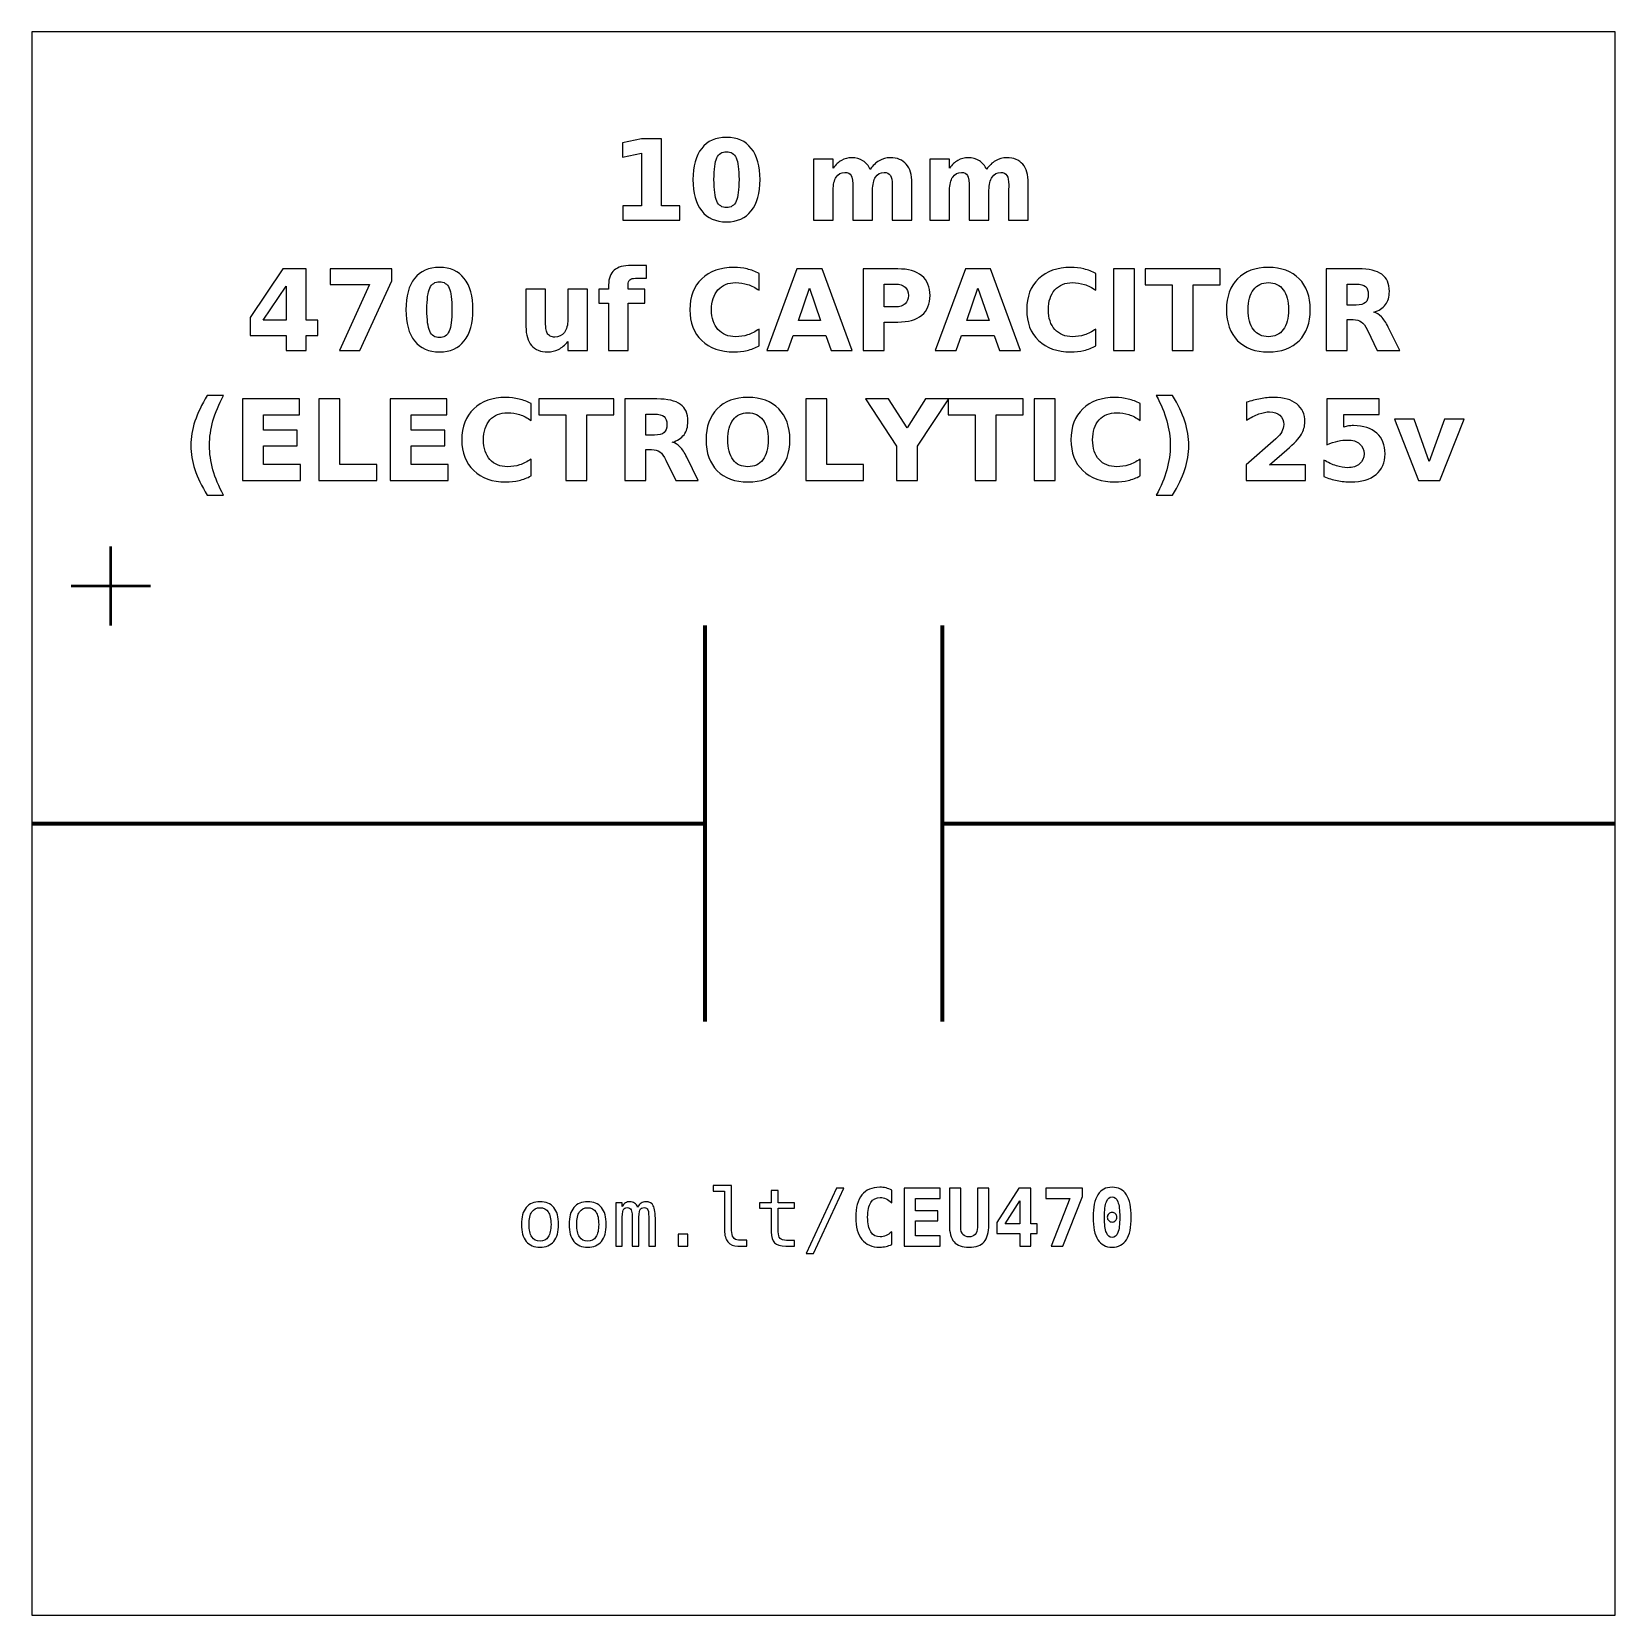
# Model space of a CAD drawing. Header units: centimetres. Extents: x -11.5 to -9.5, y -15.85 to -13.85.
import ezdxf

# ---------------------------------------------------------------- set-up
doc = ezdxf.new("R2010")
doc.units = ezdxf.units.CM
doc.header["$MEASUREMENT"] = 0
doc.layers.add('Layer 1', color=7, linetype='Continuous')

msp = doc.modelspace()

# ---------------------------------------------------------------- linework, layer by layer
at = {"layer": 'Layer 1', "color": 7}
msp.add_open_spline([(-11.5, -13.85), (-11.5, -13.85), (-9.5, -13.85), (-9.5, -13.85), (-9.5, -13.85), (-9.5, -13.85), (-9.5, -15.85), (-9.5, -15.85), (-9.5, -15.85), (-9.5, -15.85), (-11.5, -15.85), (-11.5, -15.85), (-11.5, -15.85), (-11.5, -15.85), (-11.5, -13.85), (-11.5, -13.85)], degree=3, knots=[0, 0, 0, 0, 0.25, 0.25, 0.25, 0.25, 0.5, 0.5, 0.5, 0.5, 0.75, 0.75, 0.75, 0.75, 1, 1, 1, 1], dxfattribs=at)
at = {"layer": 'Layer 1', "color": 250}
for points, knots in [([(-10.75327, -14.06989), (-10.75327, -14.06989), (-10.72984, -14.06989), (-10.72984, -14.06989), (-10.72984, -14.06989), (-10.72984, -14.06989), (-10.72984, -14.0034), (-10.72984, -14.0034), (-10.72984, -14.0034), (-10.72984, -14.0034), (-10.75388, -14.00837), (-10.75388, -14.00837), (-10.75388, -14.00837), (-10.75388, -14.00837), (-10.75388, -13.9903), (-10.75388, -13.9903), (-10.75388, -13.9903), (-10.75388, -13.9903), (-10.72998, -13.98534), (-10.72998, -13.98534), (-10.72998, -13.98534), (-10.72998, -13.98534), (-10.70477, -13.98534), (-10.70477, -13.98534), (-10.70477, -13.98534), (-10.70477, -13.98534), (-10.70477, -14.06989), (-10.70477, -14.06989), (-10.70477, -14.06989), (-10.70477, -14.06989), (-10.68135, -14.06989), (-10.68135, -14.06989), (-10.68135, -14.06989), (-10.68135, -14.06989), (-10.68135, -14.08821), (-10.68135, -14.08821), (-10.68135, -14.08821), (-10.68135, -14.08821), (-10.75327, -14.08821), (-10.75327, -14.08821), (-10.75327, -14.08821), (-10.75327, -14.08821), (-10.75327, -14.06989), (-10.75327, -14.06989)], [0, 0, 0, 0, 0.0909091, 0.0909091, 0.0909091, 0.0909091, 0.1818182, 0.1818182, 0.1818182, 0.1818182, 0.2727273, 0.2727273, 0.2727273, 0.2727273, 0.3636364, 0.3636364, 0.3636364, 0.3636364, 0.4545455, 0.4545455, 0.4545455, 0.4545455, 0.5454545, 0.5454545, 0.5454545, 0.5454545, 0.6363636, 0.6363636, 0.6363636, 0.6363636, 0.7272727, 0.7272727, 0.7272727, 0.7272727, 0.8181818, 0.8181818, 0.8181818, 0.8181818, 0.9090909, 0.9090909, 0.9090909, 0.9090909, 1, 1, 1, 1]), ([(-10.58017, -14.03687), (-10.58017, -14.05392), (-10.58384, -14.06707), (-10.5912, -14.07633), (-10.5912, -14.07633), (-10.59854, -14.08558), (-10.60898, -14.09021), (-10.62248, -14.09021), (-10.62248, -14.09021), (-10.63603, -14.09021), (-10.64649, -14.08558), (-10.65383, -14.07633), (-10.65383, -14.07633), (-10.66119, -14.06707), (-10.66486, -14.05392), (-10.66486, -14.03687), (-10.66486, -14.03687), (-10.66486, -14.0198), (-10.66119, -14.00662), (-10.65383, -13.99736), (-10.65383, -13.99736), (-10.64649, -13.98812), (-10.63603, -13.98348), (-10.62248, -13.98348), (-10.62248, -13.98348), (-10.60898, -13.98348), (-10.59854, -13.98812), (-10.5912, -13.99736), (-10.5912, -13.99736), (-10.58384, -14.00662), (-10.58017, -14.0198), (-10.58017, -14.03687)], [0, 0, 0, 0, 0.125, 0.125, 0.125, 0.125, 0.25, 0.25, 0.25, 0.25, 0.375, 0.375, 0.375, 0.375, 0.5, 0.5, 0.5, 0.5, 0.625, 0.625, 0.625, 0.625, 0.75, 0.75, 0.75, 0.75, 0.875, 0.875, 0.875, 0.875, 1, 1, 1, 1]), ([(-10.6067, -14.03668), (-10.6067, -14.02382), (-10.6079, -14.01476), (-10.61032, -14.00949), (-10.61032, -14.00949), (-10.61272, -14.00425), (-10.61679, -14.00162), (-10.62248, -14.00162), (-10.62248, -14.00162), (-10.62817, -14.00162), (-10.63224, -14.00425), (-10.63469, -14.00949), (-10.63469, -14.00949), (-10.63711, -14.01476), (-10.63833, -14.02382), (-10.63833, -14.03668), (-10.63833, -14.03668), (-10.63833, -14.04966), (-10.63711, -14.05884), (-10.63469, -14.06415), (-10.63469, -14.06415), (-10.63224, -14.06949), (-10.62817, -14.07215), (-10.62248, -14.07215), (-10.62248, -14.07215), (-10.61684, -14.07215), (-10.61279, -14.06949), (-10.61034, -14.06415), (-10.61034, -14.06415), (-10.60792, -14.05884), (-10.6067, -14.04966), (-10.6067, -14.03668)], [0, 0, 0, 0, 0.125, 0.125, 0.125, 0.125, 0.25, 0.25, 0.25, 0.25, 0.375, 0.375, 0.375, 0.375, 0.5, 0.5, 0.5, 0.5, 0.625, 0.625, 0.625, 0.625, 0.75, 0.75, 0.75, 0.75, 0.875, 0.875, 0.875, 0.875, 1, 1, 1, 1]), ([(-10.44092, -14.02386), (-10.43779, -14.01909), (-10.4341, -14.01544), (-10.42979, -14.01295), (-10.42979, -14.01295), (-10.42549, -14.01043), (-10.42079, -14.00919), (-10.41564, -14.00919), (-10.41564, -14.00919), (-10.40677, -14.00919), (-10.40002, -14.01192), (-10.39539, -14.0174), (-10.39539, -14.0174), (-10.39075, -14.02285), (-10.38842, -14.0308), (-10.38842, -14.04122), (-10.38842, -14.04122), (-10.38842, -14.04122), (-10.38842, -14.08821), (-10.38842, -14.08821), (-10.38842, -14.08821), (-10.38842, -14.08821), (-10.41324, -14.08821), (-10.41324, -14.08821), (-10.41324, -14.08821), (-10.41324, -14.08821), (-10.41324, -14.04797), (-10.41324, -14.04797), (-10.41324, -14.04797), (-10.41319, -14.04738), (-10.41317, -14.04677), (-10.41314, -14.04611), (-10.41314, -14.04611), (-10.41312, -14.04548), (-10.4131, -14.04456), (-10.4131, -14.04336), (-10.4131, -14.04336), (-10.4131, -14.0379), (-10.41389, -14.03393), (-10.41552, -14.03148), (-10.41552, -14.03148), (-10.41712, -14.02901), (-10.4197, -14.02779), (-10.42328, -14.02779), (-10.42328, -14.02779), (-10.42798, -14.02779), (-10.43158, -14.02972), (-10.43414, -14.03358), (-10.43414, -14.03358), (-10.43668, -14.03743), (-10.438, -14.04301), (-10.4381, -14.05032), (-10.4381, -14.05032), (-10.4381, -14.05032), (-10.4381, -14.08821), (-10.4381, -14.08821), (-10.4381, -14.08821), (-10.4381, -14.08821), (-10.46291, -14.08821), (-10.46291, -14.08821), (-10.46291, -14.08821), (-10.46291, -14.08821), (-10.46291, -14.04797), (-10.46291, -14.04797), (-10.46291, -14.04797), (-10.46291, -14.03943), (-10.46364, -14.03393), (-10.46512, -14.03148), (-10.46512, -14.03148), (-10.46658, -14.02901), (-10.46919, -14.02779), (-10.47295, -14.02779), (-10.47295, -14.02779), (-10.4777, -14.02779), (-10.48135, -14.02974), (-10.48391, -14.03362), (-10.48391, -14.03362), (-10.48647, -14.0375), (-10.48777, -14.04303), (-10.48777, -14.05025), (-10.48777, -14.05025), (-10.48777, -14.05025), (-10.48777, -14.08821), (-10.48777, -14.08821), (-10.48777, -14.08821), (-10.48777, -14.08821), (-10.51258, -14.08821), (-10.51258, -14.08821), (-10.51258, -14.08821), (-10.51258, -14.08821), (-10.51258, -14.01105), (-10.51258, -14.01105), (-10.51258, -14.01105), (-10.51258, -14.01105), (-10.48777, -14.01105), (-10.48777, -14.01105), (-10.48777, -14.01105), (-10.48777, -14.01105), (-10.48777, -14.02236), (-10.48777, -14.02236), (-10.48777, -14.02236), (-10.48473, -14.01798), (-10.48125, -14.01472), (-10.47732, -14.0125), (-10.47732, -14.0125), (-10.4734, -14.01029), (-10.46907, -14.00919), (-10.46434, -14.00919), (-10.46434, -14.00919), (-10.45903, -14.00919), (-10.4543, -14.01048), (-10.45023, -14.01305), (-10.45023, -14.01305), (-10.44614, -14.01563), (-10.44303, -14.01923), (-10.44092, -14.02386)], [0, 0, 0, 0, 0.0344828, 0.0344828, 0.0344828, 0.0344828, 0.0689655, 0.0689655, 0.0689655, 0.0689655, 0.1034483, 0.1034483, 0.1034483, 0.1034483, 0.137931, 0.137931, 0.137931, 0.137931, 0.1724138, 0.1724138, 0.1724138, 0.1724138, 0.2068966, 0.2068966, 0.2068966, 0.2068966, 0.2413793, 0.2413793, 0.2413793, 0.2413793, 0.2758621, 0.2758621, 0.2758621, 0.2758621, 0.3103448, 0.3103448, 0.3103448, 0.3103448, 0.3448276, 0.3448276, 0.3448276, 0.3448276, 0.3793103, 0.3793103, 0.3793103, 0.3793103, 0.4137931, 0.4137931, 0.4137931, 0.4137931, 0.4482759, 0.4482759, 0.4482759, 0.4482759, 0.4827586, 0.4827586, 0.4827586, 0.4827586, 0.5172414, 0.5172414, 0.5172414, 0.5172414, 0.5517241, 0.5517241, 0.5517241, 0.5517241, 0.5862069, 0.5862069, 0.5862069, 0.5862069, 0.6206897, 0.6206897, 0.6206897, 0.6206897, 0.6551724, 0.6551724, 0.6551724, 0.6551724, 0.6896552, 0.6896552, 0.6896552, 0.6896552, 0.7241379, 0.7241379, 0.7241379, 0.7241379, 0.7586207, 0.7586207, 0.7586207, 0.7586207, 0.7931034, 0.7931034, 0.7931034, 0.7931034, 0.8275862, 0.8275862, 0.8275862, 0.8275862, 0.862069, 0.862069, 0.862069, 0.862069, 0.8965517, 0.8965517, 0.8965517, 0.8965517, 0.9310345, 0.9310345, 0.9310345, 0.9310345, 0.9655172, 0.9655172, 0.9655172, 0.9655172, 1, 1, 1, 1]), ([(-10.29388, -14.02386), (-10.29075, -14.01909), (-10.28706, -14.01544), (-10.28275, -14.01295), (-10.28275, -14.01295), (-10.27845, -14.01043), (-10.27375, -14.00919), (-10.2686, -14.00919), (-10.2686, -14.00919), (-10.25973, -14.00919), (-10.25298, -14.01192), (-10.24835, -14.0174), (-10.24835, -14.0174), (-10.24371, -14.02285), (-10.24138, -14.0308), (-10.24138, -14.04122), (-10.24138, -14.04122), (-10.24138, -14.04122), (-10.24138, -14.08821), (-10.24138, -14.08821), (-10.24138, -14.08821), (-10.24138, -14.08821), (-10.2662, -14.08821), (-10.2662, -14.08821), (-10.2662, -14.08821), (-10.2662, -14.08821), (-10.2662, -14.04797), (-10.2662, -14.04797), (-10.2662, -14.04797), (-10.26615, -14.04738), (-10.26613, -14.04677), (-10.2661, -14.04611), (-10.2661, -14.04611), (-10.26608, -14.04548), (-10.26606, -14.04456), (-10.26606, -14.04336), (-10.26606, -14.04336), (-10.26606, -14.0379), (-10.26685, -14.03393), (-10.26848, -14.03148), (-10.26848, -14.03148), (-10.27008, -14.02901), (-10.27266, -14.02779), (-10.27624, -14.02779), (-10.27624, -14.02779), (-10.28094, -14.02779), (-10.28454, -14.02972), (-10.2871, -14.03358), (-10.2871, -14.03358), (-10.28964, -14.03743), (-10.29096, -14.04301), (-10.29106, -14.05032), (-10.29106, -14.05032), (-10.29106, -14.05032), (-10.29106, -14.08821), (-10.29106, -14.08821), (-10.29106, -14.08821), (-10.29106, -14.08821), (-10.31587, -14.08821), (-10.31587, -14.08821), (-10.31587, -14.08821), (-10.31587, -14.08821), (-10.31587, -14.04797), (-10.31587, -14.04797), (-10.31587, -14.04797), (-10.31587, -14.03943), (-10.3166, -14.03393), (-10.31808, -14.03148), (-10.31808, -14.03148), (-10.31954, -14.02901), (-10.32215, -14.02779), (-10.32591, -14.02779), (-10.32591, -14.02779), (-10.33066, -14.02779), (-10.33431, -14.02974), (-10.33687, -14.03362), (-10.33687, -14.03362), (-10.33943, -14.0375), (-10.34073, -14.04303), (-10.34073, -14.05025), (-10.34073, -14.05025), (-10.34073, -14.05025), (-10.34073, -14.08821), (-10.34073, -14.08821), (-10.34073, -14.08821), (-10.34073, -14.08821), (-10.36554, -14.08821), (-10.36554, -14.08821), (-10.36554, -14.08821), (-10.36554, -14.08821), (-10.36554, -14.01105), (-10.36554, -14.01105), (-10.36554, -14.01105), (-10.36554, -14.01105), (-10.34073, -14.01105), (-10.34073, -14.01105), (-10.34073, -14.01105), (-10.34073, -14.01105), (-10.34073, -14.02236), (-10.34073, -14.02236), (-10.34073, -14.02236), (-10.33769, -14.01798), (-10.33421, -14.01472), (-10.33028, -14.0125), (-10.33028, -14.0125), (-10.32636, -14.01029), (-10.32203, -14.00919), (-10.3173, -14.00919), (-10.3173, -14.00919), (-10.31199, -14.00919), (-10.30726, -14.01048), (-10.30319, -14.01305), (-10.30319, -14.01305), (-10.2991, -14.01563), (-10.29599, -14.01923), (-10.29388, -14.02386)], [0, 0, 0, 0, 0.0344828, 0.0344828, 0.0344828, 0.0344828, 0.0689655, 0.0689655, 0.0689655, 0.0689655, 0.1034483, 0.1034483, 0.1034483, 0.1034483, 0.137931, 0.137931, 0.137931, 0.137931, 0.1724138, 0.1724138, 0.1724138, 0.1724138, 0.2068966, 0.2068966, 0.2068966, 0.2068966, 0.2413793, 0.2413793, 0.2413793, 0.2413793, 0.2758621, 0.2758621, 0.2758621, 0.2758621, 0.3103448, 0.3103448, 0.3103448, 0.3103448, 0.3448276, 0.3448276, 0.3448276, 0.3448276, 0.3793103, 0.3793103, 0.3793103, 0.3793103, 0.4137931, 0.4137931, 0.4137931, 0.4137931, 0.4482759, 0.4482759, 0.4482759, 0.4482759, 0.4827586, 0.4827586, 0.4827586, 0.4827586, 0.5172414, 0.5172414, 0.5172414, 0.5172414, 0.5517241, 0.5517241, 0.5517241, 0.5517241, 0.5862069, 0.5862069, 0.5862069, 0.5862069, 0.6206897, 0.6206897, 0.6206897, 0.6206897, 0.6551724, 0.6551724, 0.6551724, 0.6551724, 0.6896552, 0.6896552, 0.6896552, 0.6896552, 0.7241379, 0.7241379, 0.7241379, 0.7241379, 0.7586207, 0.7586207, 0.7586207, 0.7586207, 0.7931034, 0.7931034, 0.7931034, 0.7931034, 0.8275862, 0.8275862, 0.8275862, 0.8275862, 0.862069, 0.862069, 0.862069, 0.862069, 0.8965517, 0.8965517, 0.8965517, 0.8965517, 0.9310345, 0.9310345, 0.9310345, 0.9310345, 0.9655172, 0.9655172, 0.9655172, 0.9655172, 1, 1, 1, 1]), ([(-11.18294, -14.14959), (-11.18294, -14.14959), (-11.15344, -14.14959), (-11.15344, -14.14959), (-11.15344, -14.14959), (-11.15344, -14.14959), (-11.15344, -14.2145), (-11.15344, -14.2145), (-11.15344, -14.2145), (-11.15344, -14.2145), (-11.13877, -14.2145), (-11.13877, -14.2145), (-11.13877, -14.2145), (-11.13877, -14.2145), (-11.13877, -14.23372), (-11.13877, -14.23372), (-11.13877, -14.23372), (-11.13877, -14.23372), (-11.15344, -14.23372), (-11.15344, -14.23372), (-11.15344, -14.23372), (-11.15344, -14.23372), (-11.15344, -14.25246), (-11.15344, -14.25246), (-11.15344, -14.25246), (-11.15344, -14.25246), (-11.17851, -14.25246), (-11.17851, -14.25246), (-11.17851, -14.25246), (-11.17851, -14.25246), (-11.17851, -14.23372), (-11.17851, -14.23372), (-11.17851, -14.23372), (-11.17851, -14.23372), (-11.22414, -14.23372), (-11.22414, -14.23372), (-11.22414, -14.23372), (-11.22414, -14.23372), (-11.22414, -14.21097), (-11.22414, -14.21097), (-11.22414, -14.21097), (-11.22414, -14.21097), (-11.18294, -14.14959), (-11.18294, -14.14959)], [0, 0, 0, 0, 0.0909091, 0.0909091, 0.0909091, 0.0909091, 0.1818182, 0.1818182, 0.1818182, 0.1818182, 0.2727273, 0.2727273, 0.2727273, 0.2727273, 0.3636364, 0.3636364, 0.3636364, 0.3636364, 0.4545455, 0.4545455, 0.4545455, 0.4545455, 0.5454545, 0.5454545, 0.5454545, 0.5454545, 0.6363636, 0.6363636, 0.6363636, 0.6363636, 0.7272727, 0.7272727, 0.7272727, 0.7272727, 0.8181818, 0.8181818, 0.8181818, 0.8181818, 0.9090909, 0.9090909, 0.9090909, 0.9090909, 1, 1, 1, 1]), ([(-11.12287, -14.14959), (-11.12287, -14.14959), (-11.04535, -14.14959), (-11.04535, -14.14959), (-11.04535, -14.14959), (-11.04535, -14.14959), (-11.04535, -14.16455), (-11.04535, -14.16455), (-11.04535, -14.16455), (-11.04535, -14.16455), (-11.08545, -14.25246), (-11.08545, -14.25246), (-11.08545, -14.25246), (-11.08545, -14.25246), (-11.1113, -14.25246), (-11.1113, -14.25246), (-11.1113, -14.25246), (-11.1113, -14.25246), (-11.07332, -14.16909), (-11.07332, -14.16909), (-11.07332, -14.16909), (-11.07332, -14.16909), (-11.12287, -14.16909), (-11.12287, -14.16909), (-11.12287, -14.16909), (-11.12287, -14.16909), (-11.12287, -14.14959), (-11.12287, -14.14959)], [0, 0, 0, 0, 0.1428571, 0.1428571, 0.1428571, 0.1428571, 0.2857143, 0.2857143, 0.2857143, 0.2857143, 0.4285714, 0.4285714, 0.4285714, 0.4285714, 0.5714286, 0.5714286, 0.5714286, 0.5714286, 0.7142857, 0.7142857, 0.7142857, 0.7142857, 0.8571429, 0.8571429, 0.8571429, 0.8571429, 1, 1, 1, 1]), ([(-10.94267, -14.20112), (-10.94267, -14.21817), (-10.94634, -14.23132), (-10.9537, -14.24058), (-10.9537, -14.24058), (-10.96104, -14.24983), (-10.97148, -14.25446), (-10.98498, -14.25446), (-10.98498, -14.25446), (-10.99853, -14.25446), (-11.00899, -14.24983), (-11.01633, -14.24058), (-11.01633, -14.24058), (-11.02369, -14.23132), (-11.02736, -14.21817), (-11.02736, -14.20112), (-11.02736, -14.20112), (-11.02736, -14.18405), (-11.02369, -14.17087), (-11.01633, -14.16161), (-11.01633, -14.16161), (-11.00899, -14.15237), (-10.99853, -14.14773), (-10.98498, -14.14773), (-10.98498, -14.14773), (-10.97148, -14.14773), (-10.96104, -14.15237), (-10.9537, -14.16161), (-10.9537, -14.16161), (-10.94634, -14.17087), (-10.94267, -14.18405), (-10.94267, -14.20112)], [0, 0, 0, 0, 0.125, 0.125, 0.125, 0.125, 0.25, 0.25, 0.25, 0.25, 0.375, 0.375, 0.375, 0.375, 0.5, 0.5, 0.5, 0.5, 0.625, 0.625, 0.625, 0.625, 0.75, 0.75, 0.75, 0.75, 0.875, 0.875, 0.875, 0.875, 1, 1, 1, 1]), ([(-10.72369, -14.14524), (-10.72369, -14.14524), (-10.72369, -14.16142), (-10.72369, -14.16142), (-10.72369, -14.16142), (-10.72369, -14.16142), (-10.73735, -14.16142), (-10.73735, -14.16142), (-10.73735, -14.16142), (-10.74083, -14.16142), (-10.74328, -14.16206), (-10.74464, -14.16333), (-10.74464, -14.16333), (-10.74603, -14.1646), (-10.74671, -14.16678), (-10.74671, -14.16991), (-10.74671, -14.16991), (-10.74671, -14.16991), (-10.74671, -14.1753), (-10.74671, -14.1753), (-10.74671, -14.1753), (-10.74671, -14.1753), (-10.72564, -14.1753), (-10.72564, -14.1753), (-10.72564, -14.1753), (-10.72564, -14.1753), (-10.72564, -14.19294), (-10.72564, -14.19294), (-10.72564, -14.19294), (-10.72564, -14.19294), (-10.74671, -14.19294), (-10.74671, -14.19294), (-10.74671, -14.19294), (-10.74671, -14.19294), (-10.74671, -14.25246), (-10.74671, -14.25246), (-10.74671, -14.25246), (-10.74671, -14.25246), (-10.77138, -14.25246), (-10.77138, -14.25246), (-10.77138, -14.25246), (-10.77138, -14.25246), (-10.77138, -14.19294), (-10.77138, -14.19294), (-10.77138, -14.19294), (-10.77138, -14.19294), (-10.78364, -14.19294), (-10.78364, -14.19294), (-10.78364, -14.19294), (-10.78364, -14.19294), (-10.78364, -14.1753), (-10.78364, -14.1753), (-10.78364, -14.1753), (-10.78364, -14.1753), (-10.77138, -14.1753), (-10.77138, -14.1753), (-10.77138, -14.1753), (-10.77138, -14.1753), (-10.77138, -14.16991), (-10.77138, -14.16991), (-10.77138, -14.16991), (-10.77138, -14.16151), (-10.76903, -14.15528), (-10.76435, -14.15126), (-10.76435, -14.15126), (-10.75967, -14.14724), (-10.7524, -14.14524), (-10.74257, -14.14524), (-10.74257, -14.14524), (-10.74257, -14.14524), (-10.72369, -14.14524), (-10.72369, -14.14524)], [0, 0, 0, 0, 0.0555556, 0.0555556, 0.0555556, 0.0555556, 0.1111111, 0.1111111, 0.1111111, 0.1111111, 0.1666667, 0.1666667, 0.1666667, 0.1666667, 0.2222222, 0.2222222, 0.2222222, 0.2222222, 0.2777778, 0.2777778, 0.2777778, 0.2777778, 0.3333333, 0.3333333, 0.3333333, 0.3333333, 0.3888889, 0.3888889, 0.3888889, 0.3888889, 0.4444444, 0.4444444, 0.4444444, 0.4444444, 0.5, 0.5, 0.5, 0.5, 0.5555556, 0.5555556, 0.5555556, 0.5555556, 0.6111111, 0.6111111, 0.6111111, 0.6111111, 0.6666667, 0.6666667, 0.6666667, 0.6666667, 0.7222222, 0.7222222, 0.7222222, 0.7222222, 0.7777778, 0.7777778, 0.7777778, 0.7777778, 0.8333333, 0.8333333, 0.8333333, 0.8333333, 0.8888889, 0.8888889, 0.8888889, 0.8888889, 0.9444444, 0.9444444, 0.9444444, 0.9444444, 1, 1, 1, 1]), ([(-10.58129, -14.24682), (-10.58615, -14.24933), (-10.59123, -14.25124), (-10.59653, -14.25253), (-10.59653, -14.25253), (-10.60179, -14.25382), (-10.60732, -14.25446), (-10.61306, -14.25446), (-10.61306, -14.25446), (-10.63018, -14.25446), (-10.64375, -14.24966), (-10.65377, -14.24009), (-10.65377, -14.24009), (-10.66379, -14.23052), (-10.6688, -14.21754), (-10.6688, -14.20112), (-10.6688, -14.20112), (-10.6688, -14.18468), (-10.66379, -14.17167), (-10.65377, -14.1621), (-10.65377, -14.1621), (-10.64375, -14.15253), (-10.63018, -14.14773), (-10.61306, -14.14773), (-10.61306, -14.14773), (-10.60732, -14.14773), (-10.60179, -14.14837), (-10.59653, -14.14966), (-10.59653, -14.14966), (-10.59123, -14.15095), (-10.58615, -14.15286), (-10.58129, -14.15538), (-10.58129, -14.15538), (-10.58129, -14.15538), (-10.58129, -14.17666), (-10.58129, -14.17666), (-10.58129, -14.17666), (-10.5862, -14.1733), (-10.59105, -14.17085), (-10.59582, -14.1693), (-10.59582, -14.1693), (-10.60059, -14.16772), (-10.60563, -14.16695), (-10.61092, -14.16695), (-10.61092, -14.16695), (-10.62037, -14.16695), (-10.62783, -14.16998), (-10.63324, -14.17605), (-10.63324, -14.17605), (-10.63867, -14.18212), (-10.64138, -14.19047), (-10.64138, -14.20112), (-10.64138, -14.20112), (-10.64138, -14.21175), (-10.63867, -14.22008), (-10.63324, -14.22614), (-10.63324, -14.22614), (-10.62783, -14.23221), (-10.62037, -14.23524), (-10.61092, -14.23524), (-10.61092, -14.23524), (-10.60563, -14.23524), (-10.60059, -14.23447), (-10.59582, -14.23289), (-10.59582, -14.23289), (-10.59105, -14.23134), (-10.5862, -14.22889), (-10.58129, -14.22553), (-10.58129, -14.22553), (-10.58129, -14.22553), (-10.58129, -14.24682), (-10.58129, -14.24682)], [0, 0, 0, 0, 0.0555556, 0.0555556, 0.0555556, 0.0555556, 0.1111111, 0.1111111, 0.1111111, 0.1111111, 0.1666667, 0.1666667, 0.1666667, 0.1666667, 0.2222222, 0.2222222, 0.2222222, 0.2222222, 0.2777778, 0.2777778, 0.2777778, 0.2777778, 0.3333333, 0.3333333, 0.3333333, 0.3333333, 0.3888889, 0.3888889, 0.3888889, 0.3888889, 0.4444444, 0.4444444, 0.4444444, 0.4444444, 0.5, 0.5, 0.5, 0.5, 0.5555556, 0.5555556, 0.5555556, 0.5555556, 0.6111111, 0.6111111, 0.6111111, 0.6111111, 0.6666667, 0.6666667, 0.6666667, 0.6666667, 0.7222222, 0.7222222, 0.7222222, 0.7222222, 0.7777778, 0.7777778, 0.7777778, 0.7777778, 0.8333333, 0.8333333, 0.8333333, 0.8333333, 0.8888889, 0.8888889, 0.8888889, 0.8888889, 0.9444444, 0.9444444, 0.9444444, 0.9444444, 1, 1, 1, 1]), ([(-10.4969, -14.23374), (-10.4969, -14.23374), (-10.53839, -14.23374), (-10.53839, -14.23374), (-10.53839, -14.23374), (-10.53839, -14.23374), (-10.54493, -14.25246), (-10.54493, -14.25246), (-10.54493, -14.25246), (-10.54493, -14.25246), (-10.5716, -14.25246), (-10.5716, -14.25246), (-10.5716, -14.25246), (-10.5716, -14.25246), (-10.5335, -14.14959), (-10.5335, -14.14959), (-10.5335, -14.14959), (-10.5335, -14.14959), (-10.50187, -14.14959), (-10.50187, -14.14959), (-10.50187, -14.14959), (-10.50187, -14.14959), (-10.46377, -14.25246), (-10.46377, -14.25246), (-10.46377, -14.25246), (-10.46377, -14.25246), (-10.49044, -14.25246), (-10.49044, -14.25246), (-10.49044, -14.25246), (-10.49044, -14.25246), (-10.4969, -14.23374), (-10.4969, -14.23374)], [0, 0, 0, 0, 0.125, 0.125, 0.125, 0.125, 0.25, 0.25, 0.25, 0.25, 0.375, 0.375, 0.375, 0.375, 0.5, 0.5, 0.5, 0.5, 0.625, 0.625, 0.625, 0.625, 0.75, 0.75, 0.75, 0.75, 0.875, 0.875, 0.875, 0.875, 1, 1, 1, 1]), ([(-10.4501, -14.14959), (-10.4501, -14.14959), (-10.40608, -14.14959), (-10.40608, -14.14959), (-10.40608, -14.14959), (-10.39298, -14.14959), (-10.38293, -14.15251), (-10.37592, -14.15832), (-10.37592, -14.15832), (-10.36892, -14.16413), (-10.36541, -14.1724), (-10.36541, -14.18315), (-10.36541, -14.18315), (-10.36541, -14.19392), (-10.36892, -14.20222), (-10.37592, -14.20803), (-10.37592, -14.20803), (-10.38293, -14.21384), (-10.39298, -14.21676), (-10.40608, -14.21676), (-10.40608, -14.21676), (-10.40608, -14.21676), (-10.42357, -14.21676), (-10.42357, -14.21676), (-10.42357, -14.21676), (-10.42357, -14.21676), (-10.42357, -14.25246), (-10.42357, -14.25246), (-10.42357, -14.25246), (-10.42357, -14.25246), (-10.4501, -14.25246), (-10.4501, -14.25246), (-10.4501, -14.25246), (-10.4501, -14.25246), (-10.4501, -14.14959), (-10.4501, -14.14959)], [0, 0, 0, 0, 0.1111111, 0.1111111, 0.1111111, 0.1111111, 0.2222222, 0.2222222, 0.2222222, 0.2222222, 0.3333333, 0.3333333, 0.3333333, 0.3333333, 0.4444444, 0.4444444, 0.4444444, 0.4444444, 0.5555556, 0.5555556, 0.5555556, 0.5555556, 0.6666667, 0.6666667, 0.6666667, 0.6666667, 0.7777778, 0.7777778, 0.7777778, 0.7777778, 0.8888889, 0.8888889, 0.8888889, 0.8888889, 1, 1, 1, 1]), ([(-10.28427, -14.23374), (-10.28427, -14.23374), (-10.32576, -14.23374), (-10.32576, -14.23374), (-10.32576, -14.23374), (-10.32576, -14.23374), (-10.3323, -14.25246), (-10.3323, -14.25246), (-10.3323, -14.25246), (-10.3323, -14.25246), (-10.35897, -14.25246), (-10.35897, -14.25246), (-10.35897, -14.25246), (-10.35897, -14.25246), (-10.32087, -14.14959), (-10.32087, -14.14959), (-10.32087, -14.14959), (-10.32087, -14.14959), (-10.28924, -14.14959), (-10.28924, -14.14959), (-10.28924, -14.14959), (-10.28924, -14.14959), (-10.25114, -14.25246), (-10.25114, -14.25246), (-10.25114, -14.25246), (-10.25114, -14.25246), (-10.27781, -14.25246), (-10.27781, -14.25246), (-10.27781, -14.25246), (-10.27781, -14.25246), (-10.28427, -14.23374), (-10.28427, -14.23374)], [0, 0, 0, 0, 0.125, 0.125, 0.125, 0.125, 0.25, 0.25, 0.25, 0.25, 0.375, 0.375, 0.375, 0.375, 0.5, 0.5, 0.5, 0.5, 0.625, 0.625, 0.625, 0.625, 0.75, 0.75, 0.75, 0.75, 0.875, 0.875, 0.875, 0.875, 1, 1, 1, 1]), ([(-10.15589, -14.24682), (-10.16075, -14.24933), (-10.16583, -14.25124), (-10.17113, -14.25253), (-10.17113, -14.25253), (-10.17639, -14.25382), (-10.18192, -14.25446), (-10.18766, -14.25446), (-10.18766, -14.25446), (-10.20478, -14.25446), (-10.21835, -14.24966), (-10.22837, -14.24009), (-10.22837, -14.24009), (-10.23839, -14.23052), (-10.2434, -14.21754), (-10.2434, -14.20112), (-10.2434, -14.20112), (-10.2434, -14.18468), (-10.23839, -14.17167), (-10.22837, -14.1621), (-10.22837, -14.1621), (-10.21835, -14.15253), (-10.20478, -14.14773), (-10.18766, -14.14773), (-10.18766, -14.14773), (-10.18192, -14.14773), (-10.17639, -14.14837), (-10.17113, -14.14966), (-10.17113, -14.14966), (-10.16583, -14.15095), (-10.16075, -14.15286), (-10.15589, -14.15538), (-10.15589, -14.15538), (-10.15589, -14.15538), (-10.15589, -14.17666), (-10.15589, -14.17666), (-10.15589, -14.17666), (-10.1608, -14.1733), (-10.16565, -14.17085), (-10.17042, -14.1693), (-10.17042, -14.1693), (-10.17519, -14.16772), (-10.18023, -14.16695), (-10.18552, -14.16695), (-10.18552, -14.16695), (-10.19497, -14.16695), (-10.20243, -14.16998), (-10.20784, -14.17605), (-10.20784, -14.17605), (-10.21327, -14.18212), (-10.21598, -14.19047), (-10.21598, -14.20112), (-10.21598, -14.20112), (-10.21598, -14.21175), (-10.21327, -14.22008), (-10.20784, -14.22614), (-10.20784, -14.22614), (-10.20243, -14.23221), (-10.19497, -14.23524), (-10.18552, -14.23524), (-10.18552, -14.23524), (-10.18023, -14.23524), (-10.17519, -14.23447), (-10.17042, -14.23289), (-10.17042, -14.23289), (-10.16565, -14.23134), (-10.1608, -14.22889), (-10.15589, -14.22553), (-10.15589, -14.22553), (-10.15589, -14.22553), (-10.15589, -14.24682), (-10.15589, -14.24682)], [0, 0, 0, 0, 0.0555556, 0.0555556, 0.0555556, 0.0555556, 0.1111111, 0.1111111, 0.1111111, 0.1111111, 0.1666667, 0.1666667, 0.1666667, 0.1666667, 0.2222222, 0.2222222, 0.2222222, 0.2222222, 0.2777778, 0.2777778, 0.2777778, 0.2777778, 0.3333333, 0.3333333, 0.3333333, 0.3333333, 0.3888889, 0.3888889, 0.3888889, 0.3888889, 0.4444444, 0.4444444, 0.4444444, 0.4444444, 0.5, 0.5, 0.5, 0.5, 0.5555556, 0.5555556, 0.5555556, 0.5555556, 0.6111111, 0.6111111, 0.6111111, 0.6111111, 0.6666667, 0.6666667, 0.6666667, 0.6666667, 0.7222222, 0.7222222, 0.7222222, 0.7222222, 0.7777778, 0.7777778, 0.7777778, 0.7777778, 0.8333333, 0.8333333, 0.8333333, 0.8333333, 0.8888889, 0.8888889, 0.8888889, 0.8888889, 0.9444444, 0.9444444, 0.9444444, 0.9444444, 1, 1, 1, 1]), ([(-10.13392, -14.14959), (-10.13392, -14.14959), (-10.10739, -14.14959), (-10.10739, -14.14959), (-10.10739, -14.14959), (-10.10739, -14.14959), (-10.10739, -14.25246), (-10.10739, -14.25246), (-10.10739, -14.25246), (-10.10739, -14.25246), (-10.13392, -14.25246), (-10.13392, -14.25246), (-10.13392, -14.25246), (-10.13392, -14.25246), (-10.13392, -14.14959), (-10.13392, -14.14959)], [0, 0, 0, 0, 0.25, 0.25, 0.25, 0.25, 0.5, 0.5, 0.5, 0.5, 0.75, 0.75, 0.75, 0.75, 1, 1, 1, 1]), ([(-10.09371, -14.14959), (-10.09371, -14.14959), (-9.99891, -14.14959), (-9.99891, -14.14959), (-9.99891, -14.14959), (-9.99891, -14.14959), (-9.99891, -14.16965), (-9.99891, -14.16965), (-9.99891, -14.16965), (-9.99891, -14.16965), (-10.03301, -14.16965), (-10.03301, -14.16965), (-10.03301, -14.16965), (-10.03301, -14.16965), (-10.03301, -14.25246), (-10.03301, -14.25246), (-10.03301, -14.25246), (-10.03301, -14.25246), (-10.05954, -14.25246), (-10.05954, -14.25246), (-10.05954, -14.25246), (-10.05954, -14.25246), (-10.05954, -14.16965), (-10.05954, -14.16965), (-10.05954, -14.16965), (-10.05954, -14.16965), (-10.09371, -14.16965), (-10.09371, -14.16965), (-10.09371, -14.16965), (-10.09371, -14.16965), (-10.09371, -14.14959), (-10.09371, -14.14959)], [0, 0, 0, 0, 0.125, 0.125, 0.125, 0.125, 0.25, 0.25, 0.25, 0.25, 0.375, 0.375, 0.375, 0.375, 0.5, 0.5, 0.5, 0.5, 0.625, 0.625, 0.625, 0.625, 0.75, 0.75, 0.75, 0.75, 0.875, 0.875, 0.875, 0.875, 1, 1, 1, 1]), ([(-9.93818, -14.14773), (-9.92165, -14.14773), (-9.90869, -14.15246), (-9.89933, -14.16194), (-9.89933, -14.16194), (-9.88995, -14.17139), (-9.88527, -14.18444), (-9.88527, -14.20112), (-9.88527, -14.20112), (-9.88527, -14.21775), (-9.88995, -14.2308), (-9.89933, -14.24025), (-9.89933, -14.24025), (-9.90869, -14.24973), (-9.92165, -14.25446), (-9.93818, -14.25446), (-9.93818, -14.25446), (-9.95467, -14.25446), (-9.9676, -14.24973), (-9.97701, -14.24025), (-9.97701, -14.24025), (-9.98639, -14.2308), (-9.9911, -14.21775), (-9.9911, -14.20112), (-9.9911, -14.20112), (-9.9911, -14.18444), (-9.98639, -14.17139), (-9.97701, -14.16194), (-9.97701, -14.16194), (-9.9676, -14.15246), (-9.95467, -14.14773), (-9.93818, -14.14773)], [0, 0, 0, 0, 0.125, 0.125, 0.125, 0.125, 0.25, 0.25, 0.25, 0.25, 0.375, 0.375, 0.375, 0.375, 0.5, 0.5, 0.5, 0.5, 0.625, 0.625, 0.625, 0.625, 0.75, 0.75, 0.75, 0.75, 0.875, 0.875, 0.875, 0.875, 1, 1, 1, 1]), ([(-9.83867, -14.21354), (-9.83867, -14.21354), (-9.83867, -14.25246), (-9.83867, -14.25246), (-9.83867, -14.25246), (-9.83867, -14.25246), (-9.8652, -14.25246), (-9.8652, -14.25246), (-9.8652, -14.25246), (-9.8652, -14.25246), (-9.8652, -14.14959), (-9.8652, -14.14959), (-9.8652, -14.14959), (-9.8652, -14.14959), (-9.82468, -14.14959), (-9.82468, -14.14959), (-9.82468, -14.14959), (-9.81113, -14.14959), (-9.80118, -14.15187), (-9.79488, -14.15641), (-9.79488, -14.15641), (-9.78856, -14.16095), (-9.7854, -14.16815), (-9.7854, -14.17798), (-9.7854, -14.17798), (-9.7854, -14.18477), (-9.78705, -14.19037), (-9.79032, -14.19472), (-9.79032, -14.19472), (-9.79361, -14.1991), (-9.79857, -14.20232), (-9.80518, -14.20437), (-9.80518, -14.20437), (-9.80156, -14.20521), (-9.79829, -14.20707), (-9.79542, -14.20999), (-9.79542, -14.20999), (-9.79255, -14.2129), (-9.78966, -14.21732), (-9.78672, -14.22325), (-9.78672, -14.22325), (-9.78672, -14.22325), (-9.7723, -14.25246), (-9.7723, -14.25246), (-9.7723, -14.25246), (-9.7723, -14.25246), (-9.80057, -14.25246), (-9.80057, -14.25246), (-9.80057, -14.25246), (-9.80057, -14.25246), (-9.81311, -14.2269), (-9.81311, -14.2269), (-9.81311, -14.2269), (-9.81562, -14.22177), (-9.81819, -14.21824), (-9.8208, -14.21636), (-9.8208, -14.21636), (-9.82339, -14.21448), (-9.82684, -14.21354), (-9.83117, -14.21354), (-9.83117, -14.21354), (-9.83117, -14.21354), (-9.83867, -14.21354), (-9.83867, -14.21354)], [0, 0, 0, 0, 0.0625, 0.0625, 0.0625, 0.0625, 0.125, 0.125, 0.125, 0.125, 0.1875, 0.1875, 0.1875, 0.1875, 0.25, 0.25, 0.25, 0.25, 0.3125, 0.3125, 0.3125, 0.3125, 0.375, 0.375, 0.375, 0.375, 0.4375, 0.4375, 0.4375, 0.4375, 0.5, 0.5, 0.5, 0.5, 0.5625, 0.5625, 0.5625, 0.5625, 0.625, 0.625, 0.625, 0.625, 0.6875, 0.6875, 0.6875, 0.6875, 0.75, 0.75, 0.75, 0.75, 0.8125, 0.8125, 0.8125, 0.8125, 0.875, 0.875, 0.875, 0.875, 0.9375, 0.9375, 0.9375, 0.9375, 1, 1, 1, 1]), ([(-11.17851, -14.17144), (-11.17851, -14.17144), (-11.20761, -14.2145), (-11.20761, -14.2145), (-11.20761, -14.2145), (-11.20761, -14.2145), (-11.17851, -14.2145), (-11.17851, -14.2145), (-11.17851, -14.2145), (-11.17851, -14.2145), (-11.17851, -14.17144), (-11.17851, -14.17144)], [0, 0, 0, 0, 0.3333333, 0.3333333, 0.3333333, 0.3333333, 0.6666667, 0.6666667, 0.6666667, 0.6666667, 1, 1, 1, 1]), ([(-10.9692, -14.20093), (-10.9692, -14.18807), (-10.9704, -14.17901), (-10.97282, -14.17374), (-10.97282, -14.17374), (-10.97522, -14.1685), (-10.97929, -14.16587), (-10.98498, -14.16587), (-10.98498, -14.16587), (-10.99067, -14.16587), (-10.99474, -14.1685), (-10.99719, -14.17374), (-10.99719, -14.17374), (-10.99961, -14.17901), (-11.00083, -14.18807), (-11.00083, -14.20093), (-11.00083, -14.20093), (-11.00083, -14.21391), (-10.99961, -14.22309), (-10.99719, -14.2284), (-10.99719, -14.2284), (-10.99474, -14.23374), (-10.99067, -14.2364), (-10.98498, -14.2364), (-10.98498, -14.2364), (-10.97934, -14.2364), (-10.97529, -14.23374), (-10.97284, -14.2284), (-10.97284, -14.2284), (-10.97042, -14.22309), (-10.9692, -14.21391), (-10.9692, -14.20093)], [0, 0, 0, 0, 0.125, 0.125, 0.125, 0.125, 0.25, 0.25, 0.25, 0.25, 0.375, 0.375, 0.375, 0.375, 0.5, 0.5, 0.5, 0.5, 0.625, 0.625, 0.625, 0.625, 0.75, 0.75, 0.75, 0.75, 0.875, 0.875, 0.875, 0.875, 1, 1, 1, 1]), ([(-10.87576, -14.22243), (-10.87576, -14.22243), (-10.87576, -14.1753), (-10.87576, -14.1753), (-10.87576, -14.1753), (-10.87576, -14.1753), (-10.85095, -14.1753), (-10.85095, -14.1753), (-10.85095, -14.1753), (-10.85095, -14.1753), (-10.85095, -14.18301), (-10.85095, -14.18301), (-10.85095, -14.18301), (-10.85095, -14.1872), (-10.85097, -14.19244), (-10.85102, -14.19874), (-10.85102, -14.19874), (-10.85107, -14.20507), (-10.85109, -14.20928), (-10.85109, -14.2114), (-10.85109, -14.2114), (-10.85109, -14.21761), (-10.85092, -14.22207), (-10.8506, -14.2248), (-10.8506, -14.2248), (-10.85029, -14.22753), (-10.84973, -14.22951), (-10.84895, -14.23075), (-10.84895, -14.23075), (-10.84794, -14.23238), (-10.84662, -14.2336), (-10.845, -14.23447), (-10.845, -14.23447), (-10.84335, -14.23534), (-10.84149, -14.23579), (-10.83938, -14.23579), (-10.83938, -14.23579), (-10.83423, -14.23579), (-10.83018, -14.23381), (-10.82724, -14.22986), (-10.82724, -14.22986), (-10.8243, -14.22591), (-10.82284, -14.22043), (-10.82284, -14.2134), (-10.82284, -14.2134), (-10.82284, -14.2134), (-10.82284, -14.1753), (-10.82284, -14.1753), (-10.82284, -14.1753), (-10.82284, -14.1753), (-10.79817, -14.1753), (-10.79817, -14.1753), (-10.79817, -14.1753), (-10.79817, -14.1753), (-10.79817, -14.25246), (-10.79817, -14.25246), (-10.79817, -14.25246), (-10.79817, -14.25246), (-10.82284, -14.25246), (-10.82284, -14.25246), (-10.82284, -14.25246), (-10.82284, -14.25246), (-10.82284, -14.24129), (-10.82284, -14.24129), (-10.82284, -14.24129), (-10.82656, -14.2458), (-10.83051, -14.24912), (-10.83465, -14.25126), (-10.83465, -14.25126), (-10.83881, -14.2534), (-10.8434, -14.25446), (-10.84841, -14.25446), (-10.84841, -14.25446), (-10.85732, -14.25446), (-10.86409, -14.25173), (-10.86877, -14.24625), (-10.86877, -14.24625), (-10.87343, -14.24079), (-10.87576, -14.23285), (-10.87576, -14.22243)], [0, 0, 0, 0, 0.05, 0.05, 0.05, 0.05, 0.1, 0.1, 0.1, 0.1, 0.15, 0.15, 0.15, 0.15, 0.2, 0.2, 0.2, 0.2, 0.25, 0.25, 0.25, 0.25, 0.3, 0.3, 0.3, 0.3, 0.35, 0.35, 0.35, 0.35, 0.4, 0.4, 0.4, 0.4, 0.45, 0.45, 0.45, 0.45, 0.5, 0.5, 0.5, 0.5, 0.55, 0.55, 0.55, 0.55, 0.6, 0.6, 0.6, 0.6, 0.65, 0.65, 0.65, 0.65, 0.7, 0.7, 0.7, 0.7, 0.75, 0.75, 0.75, 0.75, 0.8, 0.8, 0.8, 0.8, 0.85, 0.85, 0.85, 0.85, 0.9, 0.9, 0.9, 0.9, 0.95, 0.95, 0.95, 0.95, 1, 1, 1, 1]), ([(-10.53178, -14.21464), (-10.53178, -14.21464), (-10.50358, -14.21464), (-10.50358, -14.21464), (-10.50358, -14.21464), (-10.50358, -14.21464), (-10.51765, -14.17372), (-10.51765, -14.17372), (-10.51765, -14.17372), (-10.51765, -14.17372), (-10.53178, -14.21464), (-10.53178, -14.21464)], [0, 0, 0, 0, 0.3333333, 0.3333333, 0.3333333, 0.3333333, 0.6666667, 0.6666667, 0.6666667, 0.6666667, 1, 1, 1, 1]), ([(-10.42357, -14.16881), (-10.42357, -14.16881), (-10.42357, -14.19754), (-10.42357, -14.19754), (-10.42357, -14.19754), (-10.42357, -14.19754), (-10.4089, -14.19754), (-10.4089, -14.19754), (-10.4089, -14.19754), (-10.40375, -14.19754), (-10.39977, -14.1963), (-10.39697, -14.19378), (-10.39697, -14.19378), (-10.39417, -14.19129), (-10.39276, -14.18774), (-10.39276, -14.18315), (-10.39276, -14.18315), (-10.39276, -14.17854), (-10.39417, -14.17501), (-10.39697, -14.17252), (-10.39697, -14.17252), (-10.39977, -14.17005), (-10.40375, -14.16881), (-10.4089, -14.16881), (-10.4089, -14.16881), (-10.4089, -14.16881), (-10.42357, -14.16881), (-10.42357, -14.16881)], [0, 0, 0, 0, 0.1428571, 0.1428571, 0.1428571, 0.1428571, 0.2857143, 0.2857143, 0.2857143, 0.2857143, 0.4285714, 0.4285714, 0.4285714, 0.4285714, 0.5714286, 0.5714286, 0.5714286, 0.5714286, 0.7142857, 0.7142857, 0.7142857, 0.7142857, 0.8571429, 0.8571429, 0.8571429, 0.8571429, 1, 1, 1, 1]), ([(-10.31915, -14.21464), (-10.31915, -14.21464), (-10.29095, -14.21464), (-10.29095, -14.21464), (-10.29095, -14.21464), (-10.29095, -14.21464), (-10.30502, -14.17372), (-10.30502, -14.17372), (-10.30502, -14.17372), (-10.30502, -14.17372), (-10.31915, -14.21464), (-10.31915, -14.21464)], [0, 0, 0, 0, 0.3333333, 0.3333333, 0.3333333, 0.3333333, 0.6666667, 0.6666667, 0.6666667, 0.6666667, 1, 1, 1, 1]), ([(-9.93818, -14.16695), (-9.94627, -14.16695), (-9.95253, -14.16993), (-9.957, -14.17591), (-9.957, -14.17591), (-9.96144, -14.18188), (-9.96368, -14.19028), (-9.96368, -14.20112), (-9.96368, -14.20112), (-9.96368, -14.21194), (-9.96144, -14.22031), (-9.957, -14.22628), (-9.957, -14.22628), (-9.95253, -14.23226), (-9.94627, -14.23524), (-9.93818, -14.23524), (-9.93818, -14.23524), (-9.93004, -14.23524), (-9.92377, -14.23226), (-9.9193, -14.22628), (-9.9193, -14.22628), (-9.91485, -14.22031), (-9.91262, -14.21194), (-9.91262, -14.20112), (-9.91262, -14.20112), (-9.91262, -14.19028), (-9.91485, -14.18188), (-9.9193, -14.17591), (-9.9193, -14.17591), (-9.92377, -14.16993), (-9.93004, -14.16695), (-9.93818, -14.16695)], [0, 0, 0, 0, 0.125, 0.125, 0.125, 0.125, 0.25, 0.25, 0.25, 0.25, 0.375, 0.375, 0.375, 0.375, 0.5, 0.5, 0.5, 0.5, 0.625, 0.625, 0.625, 0.625, 0.75, 0.75, 0.75, 0.75, 0.875, 0.875, 0.875, 0.875, 1, 1, 1, 1]), ([(-9.8275, -14.19522), (-9.82195, -14.19522), (-9.81795, -14.19418), (-9.81555, -14.19211), (-9.81555, -14.19211), (-9.81313, -14.19004), (-9.81193, -14.18663), (-9.81193, -14.1819), (-9.81193, -14.1819), (-9.81193, -14.17722), (-9.81313, -14.17386), (-9.81555, -14.17184), (-9.81555, -14.17184), (-9.81795, -14.16982), (-9.82195, -14.16881), (-9.8275, -14.16881), (-9.8275, -14.16881), (-9.8275, -14.16881), (-9.83867, -14.16881), (-9.83867, -14.16881), (-9.83867, -14.16881), (-9.83867, -14.16881), (-9.83867, -14.19522), (-9.83867, -14.19522), (-9.83867, -14.19522), (-9.83867, -14.19522), (-9.8275, -14.19522), (-9.8275, -14.19522)], [0, 0, 0, 0, 0.1428571, 0.1428571, 0.1428571, 0.1428571, 0.2857143, 0.2857143, 0.2857143, 0.2857143, 0.4285714, 0.4285714, 0.4285714, 0.4285714, 0.5714286, 0.5714286, 0.5714286, 0.5714286, 0.7142857, 0.7142857, 0.7142857, 0.7142857, 0.8571429, 0.8571429, 0.8571429, 0.8571429, 1, 1, 1, 1]), ([(-11.25781, -14.43531), (-11.25781, -14.43531), (-11.27827, -14.43531), (-11.27827, -14.43531), (-11.27827, -14.43531), (-11.2853, -14.42398), (-11.2905, -14.41318), (-11.29384, -14.40295), (-11.29384, -14.40295), (-11.2972, -14.39274), (-11.29887, -14.38261), (-11.29887, -14.37254), (-11.29887, -14.37254), (-11.29887, -14.36248), (-11.29718, -14.35229), (-11.29382, -14.34199), (-11.29382, -14.34199), (-11.29043, -14.33167), (-11.28526, -14.3209), (-11.27827, -14.30963), (-11.27827, -14.30963), (-11.27827, -14.30963), (-11.25781, -14.30963), (-11.25781, -14.30963), (-11.25781, -14.30963), (-11.26369, -14.32052), (-11.26809, -14.33117), (-11.27103, -14.34157), (-11.27103, -14.34157), (-11.27397, -14.35196), (-11.27545, -14.36224), (-11.27545, -14.3724), (-11.27545, -14.3724), (-11.27545, -14.38256), (-11.27399, -14.39284), (-11.27108, -14.40328), (-11.27108, -14.40328), (-11.26816, -14.4137), (-11.26374, -14.42438), (-11.25781, -14.43531)], [0, 0, 0, 0, 0.1, 0.1, 0.1, 0.1, 0.2, 0.2, 0.2, 0.2, 0.3, 0.3, 0.3, 0.3, 0.4, 0.4, 0.4, 0.4, 0.5, 0.5, 0.5, 0.5, 0.6, 0.6, 0.6, 0.6, 0.7, 0.7, 0.7, 0.7, 0.8, 0.8, 0.8, 0.8, 0.9, 0.9, 0.9, 0.9, 1, 1, 1, 1]), ([(-11.23356, -14.31384), (-11.23356, -14.31384), (-11.16197, -14.31384), (-11.16197, -14.31384), (-11.16197, -14.31384), (-11.16197, -14.31384), (-11.16197, -14.3339), (-11.16197, -14.3339), (-11.16197, -14.3339), (-11.16197, -14.3339), (-11.20703, -14.3339), (-11.20703, -14.3339), (-11.20703, -14.3339), (-11.20703, -14.3339), (-11.20703, -14.35305), (-11.20703, -14.35305), (-11.20703, -14.35305), (-11.20703, -14.35305), (-11.16468, -14.35305), (-11.16468, -14.35305), (-11.16468, -14.35305), (-11.16468, -14.35305), (-11.16468, -14.37311), (-11.16468, -14.37311), (-11.16468, -14.37311), (-11.16468, -14.37311), (-11.20703, -14.37311), (-11.20703, -14.37311), (-11.20703, -14.37311), (-11.20703, -14.37311), (-11.20703, -14.39665), (-11.20703, -14.39665), (-11.20703, -14.39665), (-11.20703, -14.39665), (-11.16047, -14.39665), (-11.16047, -14.39665), (-11.16047, -14.39665), (-11.16047, -14.39665), (-11.16047, -14.41671), (-11.16047, -14.41671), (-11.16047, -14.41671), (-11.16047, -14.41671), (-11.23356, -14.41671), (-11.23356, -14.41671), (-11.23356, -14.41671), (-11.23356, -14.41671), (-11.23356, -14.31384), (-11.23356, -14.31384)], [0, 0, 0, 0, 0.0833333, 0.0833333, 0.0833333, 0.0833333, 0.1666667, 0.1666667, 0.1666667, 0.1666667, 0.25, 0.25, 0.25, 0.25, 0.3333333, 0.3333333, 0.3333333, 0.3333333, 0.4166667, 0.4166667, 0.4166667, 0.4166667, 0.5, 0.5, 0.5, 0.5, 0.5833333, 0.5833333, 0.5833333, 0.5833333, 0.6666667, 0.6666667, 0.6666667, 0.6666667, 0.75, 0.75, 0.75, 0.75, 0.8333333, 0.8333333, 0.8333333, 0.8333333, 0.9166667, 0.9166667, 0.9166667, 0.9166667, 1, 1, 1, 1]), ([(-11.13716, -14.31384), (-11.13716, -14.31384), (-11.11063, -14.31384), (-11.11063, -14.31384), (-11.11063, -14.31384), (-11.11063, -14.31384), (-11.11063, -14.39665), (-11.11063, -14.39665), (-11.11063, -14.39665), (-11.11063, -14.39665), (-11.06407, -14.39665), (-11.06407, -14.39665), (-11.06407, -14.39665), (-11.06407, -14.39665), (-11.06407, -14.41671), (-11.06407, -14.41671), (-11.06407, -14.41671), (-11.06407, -14.41671), (-11.13716, -14.41671), (-11.13716, -14.41671), (-11.13716, -14.41671), (-11.13716, -14.41671), (-11.13716, -14.31384), (-11.13716, -14.31384)], [0, 0, 0, 0, 0.1666667, 0.1666667, 0.1666667, 0.1666667, 0.3333333, 0.3333333, 0.3333333, 0.3333333, 0.5, 0.5, 0.5, 0.5, 0.6666667, 0.6666667, 0.6666667, 0.6666667, 0.8333333, 0.8333333, 0.8333333, 0.8333333, 1, 1, 1, 1]), ([(-11.04725, -14.31384), (-11.04725, -14.31384), (-10.97566, -14.31384), (-10.97566, -14.31384), (-10.97566, -14.31384), (-10.97566, -14.31384), (-10.97566, -14.3339), (-10.97566, -14.3339), (-10.97566, -14.3339), (-10.97566, -14.3339), (-11.02072, -14.3339), (-11.02072, -14.3339), (-11.02072, -14.3339), (-11.02072, -14.3339), (-11.02072, -14.35305), (-11.02072, -14.35305), (-11.02072, -14.35305), (-11.02072, -14.35305), (-10.97837, -14.35305), (-10.97837, -14.35305), (-10.97837, -14.35305), (-10.97837, -14.35305), (-10.97837, -14.37311), (-10.97837, -14.37311), (-10.97837, -14.37311), (-10.97837, -14.37311), (-11.02072, -14.37311), (-11.02072, -14.37311), (-11.02072, -14.37311), (-11.02072, -14.37311), (-11.02072, -14.39665), (-11.02072, -14.39665), (-11.02072, -14.39665), (-11.02072, -14.39665), (-10.97416, -14.39665), (-10.97416, -14.39665), (-10.97416, -14.39665), (-10.97416, -14.39665), (-10.97416, -14.41671), (-10.97416, -14.41671), (-10.97416, -14.41671), (-10.97416, -14.41671), (-11.04725, -14.41671), (-11.04725, -14.41671), (-11.04725, -14.41671), (-11.04725, -14.41671), (-11.04725, -14.31384), (-11.04725, -14.31384)], [0, 0, 0, 0, 0.0833333, 0.0833333, 0.0833333, 0.0833333, 0.1666667, 0.1666667, 0.1666667, 0.1666667, 0.25, 0.25, 0.25, 0.25, 0.3333333, 0.3333333, 0.3333333, 0.3333333, 0.4166667, 0.4166667, 0.4166667, 0.4166667, 0.5, 0.5, 0.5, 0.5, 0.5833333, 0.5833333, 0.5833333, 0.5833333, 0.6666667, 0.6666667, 0.6666667, 0.6666667, 0.75, 0.75, 0.75, 0.75, 0.8333333, 0.8333333, 0.8333333, 0.8333333, 0.9166667, 0.9166667, 0.9166667, 0.9166667, 1, 1, 1, 1]), ([(-10.86927, -14.41107), (-10.87413, -14.41358), (-10.87921, -14.41549), (-10.88451, -14.41678), (-10.88451, -14.41678), (-10.88977, -14.41807), (-10.8953, -14.41871), (-10.90104, -14.41871), (-10.90104, -14.41871), (-10.91816, -14.41871), (-10.93173, -14.41391), (-10.94175, -14.40434), (-10.94175, -14.40434), (-10.95177, -14.39477), (-10.95678, -14.38179), (-10.95678, -14.36537), (-10.95678, -14.36537), (-10.95678, -14.34893), (-10.95177, -14.33592), (-10.94175, -14.32635), (-10.94175, -14.32635), (-10.93173, -14.31678), (-10.91816, -14.31198), (-10.90104, -14.31198), (-10.90104, -14.31198), (-10.8953, -14.31198), (-10.88977, -14.31262), (-10.88451, -14.31391), (-10.88451, -14.31391), (-10.87921, -14.3152), (-10.87413, -14.31711), (-10.86927, -14.31963), (-10.86927, -14.31963), (-10.86927, -14.31963), (-10.86927, -14.34091), (-10.86927, -14.34091), (-10.86927, -14.34091), (-10.87418, -14.33755), (-10.87903, -14.3351), (-10.8838, -14.33355), (-10.8838, -14.33355), (-10.88857, -14.33197), (-10.89361, -14.3312), (-10.8989, -14.3312), (-10.8989, -14.3312), (-10.90835, -14.3312), (-10.91581, -14.33423), (-10.92122, -14.3403), (-10.92122, -14.3403), (-10.92665, -14.34637), (-10.92936, -14.35472), (-10.92936, -14.36537), (-10.92936, -14.36537), (-10.92936, -14.376), (-10.92665, -14.38433), (-10.92122, -14.39039), (-10.92122, -14.39039), (-10.91581, -14.39646), (-10.90835, -14.39949), (-10.8989, -14.39949), (-10.8989, -14.39949), (-10.89361, -14.39949), (-10.88857, -14.39872), (-10.8838, -14.39714), (-10.8838, -14.39714), (-10.87903, -14.39559), (-10.87418, -14.39314), (-10.86927, -14.38978), (-10.86927, -14.38978), (-10.86927, -14.38978), (-10.86927, -14.41107), (-10.86927, -14.41107)], [0, 0, 0, 0, 0.0555556, 0.0555556, 0.0555556, 0.0555556, 0.1111111, 0.1111111, 0.1111111, 0.1111111, 0.1666667, 0.1666667, 0.1666667, 0.1666667, 0.2222222, 0.2222222, 0.2222222, 0.2222222, 0.2777778, 0.2777778, 0.2777778, 0.2777778, 0.3333333, 0.3333333, 0.3333333, 0.3333333, 0.3888889, 0.3888889, 0.3888889, 0.3888889, 0.4444444, 0.4444444, 0.4444444, 0.4444444, 0.5, 0.5, 0.5, 0.5, 0.5555556, 0.5555556, 0.5555556, 0.5555556, 0.6111111, 0.6111111, 0.6111111, 0.6111111, 0.6666667, 0.6666667, 0.6666667, 0.6666667, 0.7222222, 0.7222222, 0.7222222, 0.7222222, 0.7777778, 0.7777778, 0.7777778, 0.7777778, 0.8333333, 0.8333333, 0.8333333, 0.8333333, 0.8888889, 0.8888889, 0.8888889, 0.8888889, 0.9444444, 0.9444444, 0.9444444, 0.9444444, 1, 1, 1, 1]), ([(-10.85958, -14.31384), (-10.85958, -14.31384), (-10.76478, -14.31384), (-10.76478, -14.31384), (-10.76478, -14.31384), (-10.76478, -14.31384), (-10.76478, -14.3339), (-10.76478, -14.3339), (-10.76478, -14.3339), (-10.76478, -14.3339), (-10.79888, -14.3339), (-10.79888, -14.3339), (-10.79888, -14.3339), (-10.79888, -14.3339), (-10.79888, -14.41671), (-10.79888, -14.41671), (-10.79888, -14.41671), (-10.79888, -14.41671), (-10.82541, -14.41671), (-10.82541, -14.41671), (-10.82541, -14.41671), (-10.82541, -14.41671), (-10.82541, -14.3339), (-10.82541, -14.3339), (-10.82541, -14.3339), (-10.82541, -14.3339), (-10.85958, -14.3339), (-10.85958, -14.3339), (-10.85958, -14.3339), (-10.85958, -14.3339), (-10.85958, -14.31384), (-10.85958, -14.31384)], [0, 0, 0, 0, 0.125, 0.125, 0.125, 0.125, 0.25, 0.25, 0.25, 0.25, 0.375, 0.375, 0.375, 0.375, 0.5, 0.5, 0.5, 0.5, 0.625, 0.625, 0.625, 0.625, 0.75, 0.75, 0.75, 0.75, 0.875, 0.875, 0.875, 0.875, 1, 1, 1, 1]), ([(-10.72451, -14.37779), (-10.72451, -14.37779), (-10.72451, -14.41671), (-10.72451, -14.41671), (-10.72451, -14.41671), (-10.72451, -14.41671), (-10.75104, -14.41671), (-10.75104, -14.41671), (-10.75104, -14.41671), (-10.75104, -14.41671), (-10.75104, -14.31384), (-10.75104, -14.31384), (-10.75104, -14.31384), (-10.75104, -14.31384), (-10.71052, -14.31384), (-10.71052, -14.31384), (-10.71052, -14.31384), (-10.69697, -14.31384), (-10.68702, -14.31612), (-10.68072, -14.32066), (-10.68072, -14.32066), (-10.6744, -14.3252), (-10.67124, -14.3324), (-10.67124, -14.34223), (-10.67124, -14.34223), (-10.67124, -14.34902), (-10.67289, -14.35462), (-10.67616, -14.35897), (-10.67616, -14.35897), (-10.67945, -14.36335), (-10.68441, -14.36657), (-10.69102, -14.36862), (-10.69102, -14.36862), (-10.6874, -14.36946), (-10.68413, -14.37132), (-10.68126, -14.37424), (-10.68126, -14.37424), (-10.67839, -14.37715), (-10.6755, -14.38157), (-10.67256, -14.3875), (-10.67256, -14.3875), (-10.67256, -14.3875), (-10.65814, -14.41671), (-10.65814, -14.41671), (-10.65814, -14.41671), (-10.65814, -14.41671), (-10.68641, -14.41671), (-10.68641, -14.41671), (-10.68641, -14.41671), (-10.68641, -14.41671), (-10.69895, -14.39115), (-10.69895, -14.39115), (-10.69895, -14.39115), (-10.70146, -14.38602), (-10.70403, -14.38249), (-10.70664, -14.38061), (-10.70664, -14.38061), (-10.70923, -14.37873), (-10.71268, -14.37779), (-10.71701, -14.37779), (-10.71701, -14.37779), (-10.71701, -14.37779), (-10.72451, -14.37779), (-10.72451, -14.37779)], [0, 0, 0, 0, 0.0625, 0.0625, 0.0625, 0.0625, 0.125, 0.125, 0.125, 0.125, 0.1875, 0.1875, 0.1875, 0.1875, 0.25, 0.25, 0.25, 0.25, 0.3125, 0.3125, 0.3125, 0.3125, 0.375, 0.375, 0.375, 0.375, 0.4375, 0.4375, 0.4375, 0.4375, 0.5, 0.5, 0.5, 0.5, 0.5625, 0.5625, 0.5625, 0.5625, 0.625, 0.625, 0.625, 0.625, 0.6875, 0.6875, 0.6875, 0.6875, 0.75, 0.75, 0.75, 0.75, 0.8125, 0.8125, 0.8125, 0.8125, 0.875, 0.875, 0.875, 0.875, 0.9375, 0.9375, 0.9375, 0.9375, 1, 1, 1, 1]), ([(-10.5954, -14.31198), (-10.57887, -14.31198), (-10.56591, -14.31671), (-10.55655, -14.32619), (-10.55655, -14.32619), (-10.54717, -14.33564), (-10.54249, -14.34869), (-10.54249, -14.36537), (-10.54249, -14.36537), (-10.54249, -14.382), (-10.54717, -14.39505), (-10.55655, -14.4045), (-10.55655, -14.4045), (-10.56591, -14.41398), (-10.57887, -14.41871), (-10.5954, -14.41871), (-10.5954, -14.41871), (-10.61189, -14.41871), (-10.62482, -14.41398), (-10.63423, -14.4045), (-10.63423, -14.4045), (-10.64361, -14.39505), (-10.64832, -14.382), (-10.64832, -14.36537), (-10.64832, -14.36537), (-10.64832, -14.34869), (-10.64361, -14.33564), (-10.63423, -14.32619), (-10.63423, -14.32619), (-10.62482, -14.31671), (-10.61189, -14.31198), (-10.5954, -14.31198)], [0, 0, 0, 0, 0.125, 0.125, 0.125, 0.125, 0.25, 0.25, 0.25, 0.25, 0.375, 0.375, 0.375, 0.375, 0.5, 0.5, 0.5, 0.5, 0.625, 0.625, 0.625, 0.625, 0.75, 0.75, 0.75, 0.75, 0.875, 0.875, 0.875, 0.875, 1, 1, 1, 1]), ([(-10.52242, -14.31384), (-10.52242, -14.31384), (-10.49589, -14.31384), (-10.49589, -14.31384), (-10.49589, -14.31384), (-10.49589, -14.31384), (-10.49589, -14.39665), (-10.49589, -14.39665), (-10.49589, -14.39665), (-10.49589, -14.39665), (-10.44933, -14.39665), (-10.44933, -14.39665), (-10.44933, -14.39665), (-10.44933, -14.39665), (-10.44933, -14.41671), (-10.44933, -14.41671), (-10.44933, -14.41671), (-10.44933, -14.41671), (-10.52242, -14.41671), (-10.52242, -14.41671), (-10.52242, -14.41671), (-10.52242, -14.41671), (-10.52242, -14.31384), (-10.52242, -14.31384)], [0, 0, 0, 0, 0.1666667, 0.1666667, 0.1666667, 0.1666667, 0.3333333, 0.3333333, 0.3333333, 0.3333333, 0.5, 0.5, 0.5, 0.5, 0.6666667, 0.6666667, 0.6666667, 0.6666667, 0.8333333, 0.8333333, 0.8333333, 0.8333333, 1, 1, 1, 1]), ([(-10.44686, -14.31384), (-10.44686, -14.31384), (-10.41786, -14.31384), (-10.41786, -14.31384), (-10.41786, -14.31384), (-10.41786, -14.31384), (-10.39441, -14.35051), (-10.39441, -14.35051), (-10.39441, -14.35051), (-10.39441, -14.35051), (-10.37099, -14.31384), (-10.37099, -14.31384), (-10.37099, -14.31384), (-10.37099, -14.31384), (-10.34192, -14.31384), (-10.34192, -14.31384), (-10.34192, -14.31384), (-10.34192, -14.31384), (-10.38112, -14.37337), (-10.38112, -14.37337), (-10.38112, -14.37337), (-10.38112, -14.37337), (-10.38112, -14.41671), (-10.38112, -14.41671), (-10.38112, -14.41671), (-10.38112, -14.41671), (-10.40765, -14.41671), (-10.40765, -14.41671), (-10.40765, -14.41671), (-10.40765, -14.41671), (-10.40765, -14.37337), (-10.40765, -14.37337), (-10.40765, -14.37337), (-10.40765, -14.37337), (-10.44686, -14.31384), (-10.44686, -14.31384)], [0, 0, 0, 0, 0.1111111, 0.1111111, 0.1111111, 0.1111111, 0.2222222, 0.2222222, 0.2222222, 0.2222222, 0.3333333, 0.3333333, 0.3333333, 0.3333333, 0.4444444, 0.4444444, 0.4444444, 0.4444444, 0.5555556, 0.5555556, 0.5555556, 0.5555556, 0.6666667, 0.6666667, 0.6666667, 0.6666667, 0.7777778, 0.7777778, 0.7777778, 0.7777778, 0.8888889, 0.8888889, 0.8888889, 0.8888889, 1, 1, 1, 1]), ([(-10.3426, -14.31384), (-10.3426, -14.31384), (-10.2478, -14.31384), (-10.2478, -14.31384), (-10.2478, -14.31384), (-10.2478, -14.31384), (-10.2478, -14.3339), (-10.2478, -14.3339), (-10.2478, -14.3339), (-10.2478, -14.3339), (-10.2819, -14.3339), (-10.2819, -14.3339), (-10.2819, -14.3339), (-10.2819, -14.3339), (-10.2819, -14.41671), (-10.2819, -14.41671), (-10.2819, -14.41671), (-10.2819, -14.41671), (-10.30843, -14.41671), (-10.30843, -14.41671), (-10.30843, -14.41671), (-10.30843, -14.41671), (-10.30843, -14.3339), (-10.30843, -14.3339), (-10.30843, -14.3339), (-10.30843, -14.3339), (-10.3426, -14.3339), (-10.3426, -14.3339), (-10.3426, -14.3339), (-10.3426, -14.3339), (-10.3426, -14.31384), (-10.3426, -14.31384)], [0, 0, 0, 0, 0.125, 0.125, 0.125, 0.125, 0.25, 0.25, 0.25, 0.25, 0.375, 0.375, 0.375, 0.375, 0.5, 0.5, 0.5, 0.5, 0.625, 0.625, 0.625, 0.625, 0.75, 0.75, 0.75, 0.75, 0.875, 0.875, 0.875, 0.875, 1, 1, 1, 1]), ([(-10.23406, -14.31384), (-10.23406, -14.31384), (-10.20753, -14.31384), (-10.20753, -14.31384), (-10.20753, -14.31384), (-10.20753, -14.31384), (-10.20753, -14.41671), (-10.20753, -14.41671), (-10.20753, -14.41671), (-10.20753, -14.41671), (-10.23406, -14.41671), (-10.23406, -14.41671), (-10.23406, -14.41671), (-10.23406, -14.41671), (-10.23406, -14.31384), (-10.23406, -14.31384)], [0, 0, 0, 0, 0.25, 0.25, 0.25, 0.25, 0.5, 0.5, 0.5, 0.5, 0.75, 0.75, 0.75, 0.75, 1, 1, 1, 1]), ([(-10.09999, -14.41107), (-10.10485, -14.41358), (-10.10993, -14.41549), (-10.11523, -14.41678), (-10.11523, -14.41678), (-10.12049, -14.41807), (-10.12602, -14.41871), (-10.13176, -14.41871), (-10.13176, -14.41871), (-10.14888, -14.41871), (-10.16245, -14.41391), (-10.17247, -14.40434), (-10.17247, -14.40434), (-10.18249, -14.39477), (-10.1875, -14.38179), (-10.1875, -14.36537), (-10.1875, -14.36537), (-10.1875, -14.34893), (-10.18249, -14.33592), (-10.17247, -14.32635), (-10.17247, -14.32635), (-10.16245, -14.31678), (-10.14888, -14.31198), (-10.13176, -14.31198), (-10.13176, -14.31198), (-10.12602, -14.31198), (-10.12049, -14.31262), (-10.11523, -14.31391), (-10.11523, -14.31391), (-10.10993, -14.3152), (-10.10485, -14.31711), (-10.09999, -14.31963), (-10.09999, -14.31963), (-10.09999, -14.31963), (-10.09999, -14.34091), (-10.09999, -14.34091), (-10.09999, -14.34091), (-10.1049, -14.33755), (-10.10975, -14.3351), (-10.11452, -14.33355), (-10.11452, -14.33355), (-10.11929, -14.33197), (-10.12433, -14.3312), (-10.12962, -14.3312), (-10.12962, -14.3312), (-10.13907, -14.3312), (-10.14653, -14.33423), (-10.15194, -14.3403), (-10.15194, -14.3403), (-10.15737, -14.34637), (-10.16008, -14.35472), (-10.16008, -14.36537), (-10.16008, -14.36537), (-10.16008, -14.376), (-10.15737, -14.38433), (-10.15194, -14.39039), (-10.15194, -14.39039), (-10.14653, -14.39646), (-10.13907, -14.39949), (-10.12962, -14.39949), (-10.12962, -14.39949), (-10.12433, -14.39949), (-10.11929, -14.39872), (-10.11452, -14.39714), (-10.11452, -14.39714), (-10.10975, -14.39559), (-10.1049, -14.39314), (-10.09999, -14.38978), (-10.09999, -14.38978), (-10.09999, -14.38978), (-10.09999, -14.41107), (-10.09999, -14.41107)], [0, 0, 0, 0, 0.0555556, 0.0555556, 0.0555556, 0.0555556, 0.1111111, 0.1111111, 0.1111111, 0.1111111, 0.1666667, 0.1666667, 0.1666667, 0.1666667, 0.2222222, 0.2222222, 0.2222222, 0.2222222, 0.2777778, 0.2777778, 0.2777778, 0.2777778, 0.3333333, 0.3333333, 0.3333333, 0.3333333, 0.3888889, 0.3888889, 0.3888889, 0.3888889, 0.4444444, 0.4444444, 0.4444444, 0.4444444, 0.5, 0.5, 0.5, 0.5, 0.5555556, 0.5555556, 0.5555556, 0.5555556, 0.6111111, 0.6111111, 0.6111111, 0.6111111, 0.6666667, 0.6666667, 0.6666667, 0.6666667, 0.7222222, 0.7222222, 0.7222222, 0.7222222, 0.7777778, 0.7777778, 0.7777778, 0.7777778, 0.8333333, 0.8333333, 0.8333333, 0.8333333, 0.8888889, 0.8888889, 0.8888889, 0.8888889, 0.9444444, 0.9444444, 0.9444444, 0.9444444, 1, 1, 1, 1]), ([(-10.07969, -14.43531), (-10.07381, -14.42438), (-10.06939, -14.4137), (-10.06645, -14.40328), (-10.06645, -14.40328), (-10.06351, -14.39284), (-10.06205, -14.38256), (-10.06205, -14.3724), (-10.06205, -14.3724), (-10.06205, -14.36224), (-10.06351, -14.35196), (-10.06645, -14.34157), (-10.06645, -14.34157), (-10.06939, -14.33117), (-10.07381, -14.32052), (-10.07969, -14.30963), (-10.07969, -14.30963), (-10.07969, -14.30963), (-10.05923, -14.30963), (-10.05923, -14.30963), (-10.05923, -14.30963), (-10.05225, -14.3209), (-10.04707, -14.33167), (-10.04368, -14.34199), (-10.04368, -14.34199), (-10.04032, -14.35229), (-10.03863, -14.36248), (-10.03863, -14.37254), (-10.03863, -14.37254), (-10.03863, -14.38261), (-10.0403, -14.39274), (-10.04366, -14.40295), (-10.04366, -14.40295), (-10.047, -14.41318), (-10.0522, -14.42398), (-10.05923, -14.43531), (-10.05923, -14.43531), (-10.05923, -14.43531), (-10.07969, -14.43531), (-10.07969, -14.43531)], [0, 0, 0, 0, 0.1, 0.1, 0.1, 0.1, 0.2, 0.2, 0.2, 0.2, 0.3, 0.3, 0.3, 0.3, 0.4, 0.4, 0.4, 0.4, 0.5, 0.5, 0.5, 0.5, 0.6, 0.6, 0.6, 0.6, 0.7, 0.7, 0.7, 0.7, 0.8, 0.8, 0.8, 0.8, 0.9, 0.9, 0.9, 0.9, 1, 1, 1, 1]), ([(-9.9367, -14.39721), (-9.9367, -14.39721), (-9.89142, -14.39721), (-9.89142, -14.39721), (-9.89142, -14.39721), (-9.89142, -14.39721), (-9.89142, -14.41671), (-9.89142, -14.41671), (-9.89142, -14.41671), (-9.89142, -14.41671), (-9.96619, -14.41671), (-9.96619, -14.41671), (-9.96619, -14.41671), (-9.96619, -14.41671), (-9.96619, -14.39721), (-9.96619, -14.39721), (-9.96619, -14.39721), (-9.96619, -14.39721), (-9.92863, -14.36408), (-9.92863, -14.36408), (-9.92863, -14.36408), (-9.92527, -14.36104), (-9.9228, -14.35808), (-9.9212, -14.35519), (-9.9212, -14.35519), (-9.91958, -14.35229), (-9.91878, -14.34928), (-9.91878, -14.34615), (-9.91878, -14.34615), (-9.91878, -14.34133), (-9.9204, -14.33745), (-9.92364, -14.33451), (-9.92364, -14.33451), (-9.92687, -14.33157), (-9.93117, -14.33012), (-9.93656, -14.33012), (-9.93656, -14.33012), (-9.94069, -14.33012), (-9.94521, -14.33101), (-9.95013, -14.33277), (-9.95013, -14.33277), (-9.95504, -14.33454), (-9.96031, -14.33717), (-9.96591, -14.34065), (-9.96591, -14.34065), (-9.96591, -14.34065), (-9.96591, -14.31805), (-9.96591, -14.31805), (-9.96591, -14.31805), (-9.95993, -14.31608), (-9.95403, -14.31457), (-9.9482, -14.31354), (-9.9482, -14.31354), (-9.94236, -14.3125), (-9.93665, -14.31198), (-9.93103, -14.31198), (-9.93103, -14.31198), (-9.91873, -14.31198), (-9.90916, -14.31469), (-9.90234, -14.32012), (-9.90234, -14.32012), (-9.89552, -14.32553), (-9.89211, -14.33308), (-9.89211, -14.34279), (-9.89211, -14.34279), (-9.89211, -14.34839), (-9.89356, -14.35361), (-9.89646, -14.35846), (-9.89646, -14.35846), (-9.89935, -14.3633), (-9.90544, -14.36979), (-9.91471, -14.37793), (-9.91471, -14.37793), (-9.91471, -14.37793), (-9.9367, -14.39721), (-9.9367, -14.39721)], [0, 0, 0, 0, 0.0526316, 0.0526316, 0.0526316, 0.0526316, 0.1052632, 0.1052632, 0.1052632, 0.1052632, 0.1578947, 0.1578947, 0.1578947, 0.1578947, 0.2105263, 0.2105263, 0.2105263, 0.2105263, 0.2631579, 0.2631579, 0.2631579, 0.2631579, 0.3157895, 0.3157895, 0.3157895, 0.3157895, 0.3684211, 0.3684211, 0.3684211, 0.3684211, 0.4210526, 0.4210526, 0.4210526, 0.4210526, 0.4736842, 0.4736842, 0.4736842, 0.4736842, 0.5263158, 0.5263158, 0.5263158, 0.5263158, 0.5789474, 0.5789474, 0.5789474, 0.5789474, 0.6315789, 0.6315789, 0.6315789, 0.6315789, 0.6842105, 0.6842105, 0.6842105, 0.6842105, 0.7368421, 0.7368421, 0.7368421, 0.7368421, 0.7894737, 0.7894737, 0.7894737, 0.7894737, 0.8421053, 0.8421053, 0.8421053, 0.8421053, 0.8947368, 0.8947368, 0.8947368, 0.8947368, 0.9473684, 0.9473684, 0.9473684, 0.9473684, 1, 1, 1, 1]), ([(-9.86421, -14.31384), (-9.86421, -14.31384), (-9.79827, -14.31384), (-9.79827, -14.31384), (-9.79827, -14.31384), (-9.79827, -14.31384), (-9.79827, -14.33334), (-9.79827, -14.33334), (-9.79827, -14.33334), (-9.79827, -14.33334), (-9.84307, -14.33334), (-9.84307, -14.33334), (-9.84307, -14.33334), (-9.84307, -14.33334), (-9.84307, -14.34926), (-9.84307, -14.34926), (-9.84307, -14.34926), (-9.84105, -14.34872), (-9.83902, -14.3483), (-9.83698, -14.34799), (-9.83698, -14.34799), (-9.83493, -14.34768), (-9.83279, -14.34754), (-9.8306, -14.34754), (-9.8306, -14.34754), (-9.81805, -14.34754), (-9.80829, -14.35067), (-9.8013, -14.35695), (-9.8013, -14.35695), (-9.79432, -14.36321), (-9.79084, -14.37195), (-9.79084, -14.38315), (-9.79084, -14.38315), (-9.79084, -14.39427), (-9.79465, -14.40298), (-9.80224, -14.40928), (-9.80224, -14.40928), (-9.80984, -14.41556), (-9.8204, -14.41871), (-9.8339, -14.41871), (-9.8339, -14.41871), (-9.83973, -14.41871), (-9.84552, -14.41814), (-9.85123, -14.41702), (-9.85123, -14.41702), (-9.85695, -14.41589), (-9.86264, -14.41419), (-9.86828, -14.41189), (-9.86828, -14.41189), (-9.86828, -14.41189), (-9.86828, -14.391), (-9.86828, -14.391), (-9.86828, -14.391), (-9.86268, -14.39423), (-9.85737, -14.39663), (-9.85234, -14.39822), (-9.85234, -14.39822), (-9.8473, -14.39985), (-9.84255, -14.40065), (-9.83811, -14.40065), (-9.83811, -14.40065), (-9.83166, -14.40065), (-9.82661, -14.39907), (-9.82291, -14.39592), (-9.82291, -14.39592), (-9.81922, -14.39279), (-9.81736, -14.38854), (-9.81736, -14.38315), (-9.81736, -14.38315), (-9.81736, -14.37774), (-9.81922, -14.37348), (-9.82291, -14.37036), (-9.82291, -14.37036), (-9.82661, -14.36723), (-9.83166, -14.36568), (-9.83811, -14.36568), (-9.83811, -14.36568), (-9.84192, -14.36568), (-9.84599, -14.36617), (-9.85029, -14.36716), (-9.85029, -14.36716), (-9.85462, -14.36814), (-9.85925, -14.36967), (-9.86421, -14.37174), (-9.86421, -14.37174), (-9.86421, -14.37174), (-9.86421, -14.31384), (-9.86421, -14.31384)], [0, 0, 0, 0, 0.0454545, 0.0454545, 0.0454545, 0.0454545, 0.0909091, 0.0909091, 0.0909091, 0.0909091, 0.1363636, 0.1363636, 0.1363636, 0.1363636, 0.1818182, 0.1818182, 0.1818182, 0.1818182, 0.2272727, 0.2272727, 0.2272727, 0.2272727, 0.2727273, 0.2727273, 0.2727273, 0.2727273, 0.3181818, 0.3181818, 0.3181818, 0.3181818, 0.3636364, 0.3636364, 0.3636364, 0.3636364, 0.4090909, 0.4090909, 0.4090909, 0.4090909, 0.4545455, 0.4545455, 0.4545455, 0.4545455, 0.5, 0.5, 0.5, 0.5, 0.5454545, 0.5454545, 0.5454545, 0.5454545, 0.5909091, 0.5909091, 0.5909091, 0.5909091, 0.6363636, 0.6363636, 0.6363636, 0.6363636, 0.6818182, 0.6818182, 0.6818182, 0.6818182, 0.7272727, 0.7272727, 0.7272727, 0.7272727, 0.7727273, 0.7727273, 0.7727273, 0.7727273, 0.8181818, 0.8181818, 0.8181818, 0.8181818, 0.8636364, 0.8636364, 0.8636364, 0.8636364, 0.9090909, 0.9090909, 0.9090909, 0.9090909, 0.9545455, 0.9545455, 0.9545455, 0.9545455, 1, 1, 1, 1]), ([(-10.71334, -14.35947), (-10.70779, -14.35947), (-10.70379, -14.35843), (-10.70139, -14.35636), (-10.70139, -14.35636), (-10.69897, -14.35429), (-10.69777, -14.35088), (-10.69777, -14.34615), (-10.69777, -14.34615), (-10.69777, -14.34147), (-10.69897, -14.33811), (-10.70139, -14.33609), (-10.70139, -14.33609), (-10.70379, -14.33407), (-10.70779, -14.33306), (-10.71334, -14.33306), (-10.71334, -14.33306), (-10.71334, -14.33306), (-10.72451, -14.33306), (-10.72451, -14.33306), (-10.72451, -14.33306), (-10.72451, -14.33306), (-10.72451, -14.35947), (-10.72451, -14.35947), (-10.72451, -14.35947), (-10.72451, -14.35947), (-10.71334, -14.35947), (-10.71334, -14.35947)], [0, 0, 0, 0, 0.1428571, 0.1428571, 0.1428571, 0.1428571, 0.2857143, 0.2857143, 0.2857143, 0.2857143, 0.4285714, 0.4285714, 0.4285714, 0.4285714, 0.5714286, 0.5714286, 0.5714286, 0.5714286, 0.7142857, 0.7142857, 0.7142857, 0.7142857, 0.8571429, 0.8571429, 0.8571429, 0.8571429, 1, 1, 1, 1]), ([(-10.5954, -14.3312), (-10.60349, -14.3312), (-10.60975, -14.33418), (-10.61422, -14.34016), (-10.61422, -14.34016), (-10.61866, -14.34613), (-10.6209, -14.35453), (-10.6209, -14.36537), (-10.6209, -14.36537), (-10.6209, -14.37619), (-10.61866, -14.38456), (-10.61422, -14.39053), (-10.61422, -14.39053), (-10.60975, -14.39651), (-10.60349, -14.39949), (-10.5954, -14.39949), (-10.5954, -14.39949), (-10.58726, -14.39949), (-10.58099, -14.39651), (-10.57652, -14.39053), (-10.57652, -14.39053), (-10.57207, -14.38456), (-10.56984, -14.37619), (-10.56984, -14.36537), (-10.56984, -14.36537), (-10.56984, -14.35453), (-10.57207, -14.34613), (-10.57652, -14.34016), (-10.57652, -14.34016), (-10.58099, -14.33418), (-10.58726, -14.3312), (-10.5954, -14.3312)], [0, 0, 0, 0, 0.125, 0.125, 0.125, 0.125, 0.25, 0.25, 0.25, 0.25, 0.375, 0.375, 0.375, 0.375, 0.5, 0.5, 0.5, 0.5, 0.625, 0.625, 0.625, 0.625, 0.75, 0.75, 0.75, 0.75, 0.875, 0.875, 0.875, 0.875, 1, 1, 1, 1]), ([(-9.77884, -14.33955), (-9.77884, -14.33955), (-9.75417, -14.33955), (-9.75417, -14.33955), (-9.75417, -14.33955), (-9.75417, -14.33955), (-9.73495, -14.39286), (-9.73495, -14.39286), (-9.73495, -14.39286), (-9.73495, -14.39286), (-9.71581, -14.33955), (-9.71581, -14.33955), (-9.71581, -14.33955), (-9.71581, -14.33955), (-9.69107, -14.33955), (-9.69107, -14.33955), (-9.69107, -14.33955), (-9.69107, -14.33955), (-9.72146, -14.41671), (-9.72146, -14.41671), (-9.72146, -14.41671), (-9.72146, -14.41671), (-9.74852, -14.41671), (-9.74852, -14.41671), (-9.74852, -14.41671), (-9.74852, -14.41671), (-9.77884, -14.33955), (-9.77884, -14.33955)], [0, 0, 0, 0, 0.1428571, 0.1428571, 0.1428571, 0.1428571, 0.2857143, 0.2857143, 0.2857143, 0.2857143, 0.4285714, 0.4285714, 0.4285714, 0.4285714, 0.5714286, 0.5714286, 0.5714286, 0.5714286, 0.7142857, 0.7142857, 0.7142857, 0.7142857, 0.8571429, 0.8571429, 0.8571429, 0.8571429, 1, 1, 1, 1]), ([(-10.61608, -15.3638), (-10.61608, -15.36784), (-10.61534, -15.37087), (-10.61386, -15.37292), (-10.61386, -15.37292), (-10.61238, -15.37497), (-10.61019, -15.376), (-10.60729, -15.376), (-10.60729, -15.376), (-10.60729, -15.376), (-10.59679, -15.376), (-10.59679, -15.376), (-10.59679, -15.376), (-10.59679, -15.376), (-10.59679, -15.38362), (-10.59679, -15.38362), (-10.59679, -15.38362), (-10.59679, -15.38362), (-10.60816, -15.38362), (-10.60816, -15.38362), (-10.60816, -15.38362), (-10.61354, -15.38362), (-10.61769, -15.38189), (-10.62064, -15.37844), (-10.62064, -15.37844), (-10.62359, -15.37499), (-10.62506, -15.3701), (-10.62506, -15.3638), (-10.62506, -15.3638), (-10.62506, -15.3638), (-10.62506, -15.31413), (-10.62506, -15.31413), (-10.62506, -15.31413), (-10.62506, -15.31413), (-10.63946, -15.31413), (-10.63946, -15.31413), (-10.63946, -15.31413), (-10.63946, -15.31413), (-10.63946, -15.3071), (-10.63946, -15.3071), (-10.63946, -15.3071), (-10.63946, -15.3071), (-10.61608, -15.3071), (-10.61608, -15.3071), (-10.61608, -15.3071), (-10.61608, -15.3071), (-10.61608, -15.3638), (-10.61608, -15.3638)], [0, 0, 0, 0, 0.0833333, 0.0833333, 0.0833333, 0.0833333, 0.1666667, 0.1666667, 0.1666667, 0.1666667, 0.25, 0.25, 0.25, 0.25, 0.3333333, 0.3333333, 0.3333333, 0.3333333, 0.4166667, 0.4166667, 0.4166667, 0.4166667, 0.5, 0.5, 0.5, 0.5, 0.5833333, 0.5833333, 0.5833333, 0.5833333, 0.6666667, 0.6666667, 0.6666667, 0.6666667, 0.75, 0.75, 0.75, 0.75, 0.8333333, 0.8333333, 0.8333333, 0.8333333, 0.9166667, 0.9166667, 0.9166667, 0.9166667, 1, 1, 1, 1]), ([(-10.55708, -15.3134), (-10.55708, -15.3134), (-10.55708, -15.32893), (-10.55708, -15.32893), (-10.55708, -15.32893), (-10.55708, -15.32893), (-10.53666, -15.32893), (-10.53666, -15.32893), (-10.53666, -15.32893), (-10.53666, -15.32893), (-10.53666, -15.33592), (-10.53666, -15.33592), (-10.53666, -15.33592), (-10.53666, -15.33592), (-10.55708, -15.33592), (-10.55708, -15.33592), (-10.55708, -15.33592), (-10.55708, -15.33592), (-10.55708, -15.3656), (-10.55708, -15.3656), (-10.55708, -15.3656), (-10.55708, -15.36964), (-10.55632, -15.37245), (-10.55478, -15.37404), (-10.55478, -15.37404), (-10.55325, -15.37564), (-10.55058, -15.37644), (-10.54678, -15.37644), (-10.54678, -15.37644), (-10.54678, -15.37644), (-10.53666, -15.37644), (-10.53666, -15.37644), (-10.53666, -15.37644), (-10.53666, -15.37644), (-10.53666, -15.38362), (-10.53666, -15.38362), (-10.53666, -15.38362), (-10.53666, -15.38362), (-10.54765, -15.38362), (-10.54765, -15.38362), (-10.54765, -15.38362), (-10.5544, -15.38362), (-10.55915, -15.38227), (-10.56192, -15.37957), (-10.56192, -15.37957), (-10.56468, -15.37687), (-10.56607, -15.3722), (-10.56607, -15.3656), (-10.56607, -15.3656), (-10.56607, -15.3656), (-10.56607, -15.33592), (-10.56607, -15.33592), (-10.56607, -15.33592), (-10.56607, -15.33592), (-10.58067, -15.33592), (-10.58067, -15.33592), (-10.58067, -15.33592), (-10.58067, -15.33592), (-10.58067, -15.32893), (-10.58067, -15.32893), (-10.58067, -15.32893), (-10.58067, -15.32893), (-10.56607, -15.32893), (-10.56607, -15.32893), (-10.56607, -15.32893), (-10.56607, -15.32893), (-10.56607, -15.3134), (-10.56607, -15.3134), (-10.56607, -15.3134), (-10.56607, -15.3134), (-10.55708, -15.3134), (-10.55708, -15.3134)], [0, 0, 0, 0, 0.0555556, 0.0555556, 0.0555556, 0.0555556, 0.1111111, 0.1111111, 0.1111111, 0.1111111, 0.1666667, 0.1666667, 0.1666667, 0.1666667, 0.2222222, 0.2222222, 0.2222222, 0.2222222, 0.2777778, 0.2777778, 0.2777778, 0.2777778, 0.3333333, 0.3333333, 0.3333333, 0.3333333, 0.3888889, 0.3888889, 0.3888889, 0.3888889, 0.4444444, 0.4444444, 0.4444444, 0.4444444, 0.5, 0.5, 0.5, 0.5, 0.5555556, 0.5555556, 0.5555556, 0.5555556, 0.6111111, 0.6111111, 0.6111111, 0.6111111, 0.6666667, 0.6666667, 0.6666667, 0.6666667, 0.7222222, 0.7222222, 0.7222222, 0.7222222, 0.7777778, 0.7777778, 0.7777778, 0.7777778, 0.8333333, 0.8333333, 0.8333333, 0.8333333, 0.8888889, 0.8888889, 0.8888889, 0.8888889, 0.9444444, 0.9444444, 0.9444444, 0.9444444, 1, 1, 1, 1]), ([(-10.48344, -15.31071), (-10.48344, -15.31071), (-10.47415, -15.31071), (-10.47415, -15.31071), (-10.47415, -15.31071), (-10.47415, -15.31071), (-10.51254, -15.3929), (-10.51254, -15.3929), (-10.51254, -15.3929), (-10.51254, -15.3929), (-10.52188, -15.3929), (-10.52188, -15.3929), (-10.52188, -15.3929), (-10.52188, -15.3929), (-10.48344, -15.31071), (-10.48344, -15.31071)], [0, 0, 0, 0, 0.25, 0.25, 0.25, 0.25, 0.5, 0.5, 0.5, 0.5, 0.75, 0.75, 0.75, 0.75, 1, 1, 1, 1]), ([(-10.41386, -15.38152), (-10.41614, -15.38269), (-10.41853, -15.38357), (-10.42105, -15.38415), (-10.42105, -15.38415), (-10.42355, -15.38474), (-10.42618, -15.38504), (-10.42895, -15.38504), (-10.42895, -15.38504), (-10.43878, -15.38504), (-10.4463, -15.3818), (-10.45147, -15.37532), (-10.45147, -15.37532), (-10.45665, -15.36884), (-10.45923, -15.35948), (-10.45923, -15.34723), (-10.45923, -15.34723), (-10.45923, -15.33497), (-10.45665, -15.3256), (-10.45147, -15.31911), (-10.45147, -15.31911), (-10.4463, -15.31263), (-10.43878, -15.3094), (-10.42895, -15.3094), (-10.42895, -15.3094), (-10.42618, -15.3094), (-10.42353, -15.3097), (-10.421, -15.31028), (-10.421, -15.31028), (-10.41845, -15.31086), (-10.41608, -15.31175), (-10.41386, -15.31291), (-10.41386, -15.31291), (-10.41386, -15.31291), (-10.41386, -15.32893), (-10.41386, -15.32893), (-10.41386, -15.32893), (-10.41633, -15.32665), (-10.41875, -15.32498), (-10.42106, -15.32391), (-10.42106, -15.32391), (-10.4234, -15.32286), (-10.4258, -15.32233), (-10.42828, -15.32233), (-10.42828, -15.32233), (-10.43355, -15.32233), (-10.43753, -15.32443), (-10.44021, -15.32861), (-10.44021, -15.32861), (-10.4429, -15.3328), (-10.44425, -15.339), (-10.44425, -15.34723), (-10.44425, -15.34723), (-10.44425, -15.35545), (-10.4429, -15.36163), (-10.44021, -15.36582), (-10.44021, -15.36582), (-10.43753, -15.37), (-10.43355, -15.3721), (-10.42828, -15.3721), (-10.42828, -15.3721), (-10.4258, -15.3721), (-10.4234, -15.37157), (-10.42106, -15.37052), (-10.42106, -15.37052), (-10.41875, -15.36945), (-10.41633, -15.36779), (-10.41386, -15.3655), (-10.41386, -15.3655), (-10.41386, -15.3655), (-10.41386, -15.38152), (-10.41386, -15.38152)], [0, 0, 0, 0, 0.0555556, 0.0555556, 0.0555556, 0.0555556, 0.1111111, 0.1111111, 0.1111111, 0.1111111, 0.1666667, 0.1666667, 0.1666667, 0.1666667, 0.2222222, 0.2222222, 0.2222222, 0.2222222, 0.2777778, 0.2777778, 0.2777778, 0.2777778, 0.3333333, 0.3333333, 0.3333333, 0.3333333, 0.3888889, 0.3888889, 0.3888889, 0.3888889, 0.4444444, 0.4444444, 0.4444444, 0.4444444, 0.5, 0.5, 0.5, 0.5, 0.5555556, 0.5555556, 0.5555556, 0.5555556, 0.6111111, 0.6111111, 0.6111111, 0.6111111, 0.6666667, 0.6666667, 0.6666667, 0.6666667, 0.7222222, 0.7222222, 0.7222222, 0.7222222, 0.7777778, 0.7777778, 0.7777778, 0.7777778, 0.8333333, 0.8333333, 0.8333333, 0.8333333, 0.8888889, 0.8888889, 0.8888889, 0.8888889, 0.9444444, 0.9444444, 0.9444444, 0.9444444, 1, 1, 1, 1]), ([(-10.35282, -15.38362), (-10.35282, -15.38362), (-10.39824, -15.38362), (-10.39824, -15.38362), (-10.39824, -15.38362), (-10.39824, -15.38362), (-10.39824, -15.31071), (-10.39824, -15.31071), (-10.39824, -15.31071), (-10.39824, -15.31071), (-10.35282, -15.31071), (-10.35282, -15.31071), (-10.35282, -15.31071), (-10.35282, -15.31071), (-10.35282, -15.32341), (-10.35282, -15.32341), (-10.35282, -15.32341), (-10.35282, -15.32341), (-10.38384, -15.32341), (-10.38384, -15.32341), (-10.38384, -15.32341), (-10.38384, -15.32341), (-10.38384, -15.33913), (-10.38384, -15.33913), (-10.38384, -15.33913), (-10.38384, -15.33913), (-10.35575, -15.33913), (-10.35575, -15.33913), (-10.35575, -15.33913), (-10.35575, -15.33913), (-10.35575, -15.35183), (-10.35575, -15.35183), (-10.35575, -15.35183), (-10.35575, -15.35183), (-10.38384, -15.35183), (-10.38384, -15.35183), (-10.38384, -15.35183), (-10.38384, -15.35183), (-10.38384, -15.37092), (-10.38384, -15.37092), (-10.38384, -15.37092), (-10.38384, -15.37092), (-10.35282, -15.37092), (-10.35282, -15.37092), (-10.35282, -15.37092), (-10.35282, -15.37092), (-10.35282, -15.38362), (-10.35282, -15.38362)], [0, 0, 0, 0, 0.0833333, 0.0833333, 0.0833333, 0.0833333, 0.1666667, 0.1666667, 0.1666667, 0.1666667, 0.25, 0.25, 0.25, 0.25, 0.3333333, 0.3333333, 0.3333333, 0.3333333, 0.4166667, 0.4166667, 0.4166667, 0.4166667, 0.5, 0.5, 0.5, 0.5, 0.5833333, 0.5833333, 0.5833333, 0.5833333, 0.6666667, 0.6666667, 0.6666667, 0.6666667, 0.75, 0.75, 0.75, 0.75, 0.8333333, 0.8333333, 0.8333333, 0.8333333, 0.9166667, 0.9166667, 0.9166667, 0.9166667, 1, 1, 1, 1]), ([(-10.34105, -15.35672), (-10.34105, -15.35672), (-10.34105, -15.31071), (-10.34105, -15.31071), (-10.34105, -15.31071), (-10.34105, -15.31071), (-10.32664, -15.31071), (-10.32664, -15.31071), (-10.32664, -15.31071), (-10.32664, -15.31071), (-10.32664, -15.36033), (-10.32664, -15.36033), (-10.32664, -15.36033), (-10.32664, -15.36398), (-10.32571, -15.36683), (-10.32386, -15.3689), (-10.32386, -15.3689), (-10.32201, -15.37097), (-10.31943, -15.372), (-10.31614, -15.372), (-10.31614, -15.372), (-10.31286, -15.372), (-10.31028, -15.37097), (-10.30843, -15.3689), (-10.30843, -15.3689), (-10.30658, -15.36683), (-10.30564, -15.36398), (-10.30564, -15.36033), (-10.30564, -15.36033), (-10.30564, -15.36033), (-10.30564, -15.31071), (-10.30564, -15.31071), (-10.30564, -15.31071), (-10.30564, -15.31071), (-10.29124, -15.31071), (-10.29124, -15.31071), (-10.29124, -15.31071), (-10.29124, -15.31071), (-10.29124, -15.35672), (-10.29124, -15.35672), (-10.29124, -15.35672), (-10.29124, -15.36662), (-10.29321, -15.3738), (-10.29714, -15.3783), (-10.29714, -15.3783), (-10.30109, -15.38279), (-10.30743, -15.38504), (-10.31614, -15.38504), (-10.31614, -15.38504), (-10.32483, -15.38504), (-10.33116, -15.38279), (-10.33511, -15.3783), (-10.33511, -15.3783), (-10.33906, -15.3738), (-10.34105, -15.36662), (-10.34105, -15.35672)], [0, 0, 0, 0, 0.0714286, 0.0714286, 0.0714286, 0.0714286, 0.1428571, 0.1428571, 0.1428571, 0.1428571, 0.2142857, 0.2142857, 0.2142857, 0.2142857, 0.2857143, 0.2857143, 0.2857143, 0.2857143, 0.3571429, 0.3571429, 0.3571429, 0.3571429, 0.4285714, 0.4285714, 0.4285714, 0.4285714, 0.5, 0.5, 0.5, 0.5, 0.5714286, 0.5714286, 0.5714286, 0.5714286, 0.6428571, 0.6428571, 0.6428571, 0.6428571, 0.7142857, 0.7142857, 0.7142857, 0.7142857, 0.7857143, 0.7857143, 0.7857143, 0.7857143, 0.8571429, 0.8571429, 0.8571429, 0.8571429, 0.9285714, 0.9285714, 0.9285714, 0.9285714, 1, 1, 1, 1]), ([(-10.25338, -15.31071), (-10.25338, -15.31071), (-10.2383, -15.31071), (-10.2383, -15.31071), (-10.2383, -15.31071), (-10.2383, -15.31071), (-10.2383, -15.35553), (-10.2383, -15.35553), (-10.2383, -15.35553), (-10.2383, -15.35553), (-10.2303, -15.35553), (-10.2303, -15.35553), (-10.2303, -15.35553), (-10.2303, -15.35553), (-10.2303, -15.36789), (-10.2303, -15.36789), (-10.2303, -15.36789), (-10.2303, -15.36789), (-10.2383, -15.36789), (-10.2383, -15.36789), (-10.2383, -15.36789), (-10.2383, -15.36789), (-10.2383, -15.38362), (-10.2383, -15.38362), (-10.2383, -15.38362), (-10.2383, -15.38362), (-10.25212, -15.38362), (-10.25212, -15.38362), (-10.25212, -15.38362), (-10.25212, -15.38362), (-10.25212, -15.36789), (-10.25212, -15.36789), (-10.25212, -15.36789), (-10.25212, -15.36789), (-10.28104, -15.36789), (-10.28104, -15.36789), (-10.28104, -15.36789), (-10.28104, -15.36789), (-10.28104, -15.35392), (-10.28104, -15.35392), (-10.28104, -15.35392), (-10.28104, -15.35392), (-10.25338, -15.31071), (-10.25338, -15.31071)], [0, 0, 0, 0, 0.0909091, 0.0909091, 0.0909091, 0.0909091, 0.1818182, 0.1818182, 0.1818182, 0.1818182, 0.2727273, 0.2727273, 0.2727273, 0.2727273, 0.3636364, 0.3636364, 0.3636364, 0.3636364, 0.4545455, 0.4545455, 0.4545455, 0.4545455, 0.5454545, 0.5454545, 0.5454545, 0.5454545, 0.6363636, 0.6363636, 0.6363636, 0.6363636, 0.7272727, 0.7272727, 0.7272727, 0.7272727, 0.8181818, 0.8181818, 0.8181818, 0.8181818, 0.9090909, 0.9090909, 0.9090909, 0.9090909, 1, 1, 1, 1]), ([(-10.21921, -15.31071), (-10.21921, -15.31071), (-10.1731, -15.31071), (-10.1731, -15.31071), (-10.1731, -15.31071), (-10.1731, -15.31071), (-10.1731, -15.32091), (-10.1731, -15.32091), (-10.1731, -15.32091), (-10.1731, -15.32091), (-10.19782, -15.38362), (-10.19782, -15.38362), (-10.19782, -15.38362), (-10.19782, -15.38362), (-10.21253, -15.38362), (-10.21253, -15.38362), (-10.21253, -15.38362), (-10.21253, -15.38362), (-10.18879, -15.32341), (-10.18879, -15.32341), (-10.18879, -15.32341), (-10.18879, -15.32341), (-10.21921, -15.32341), (-10.21921, -15.32341), (-10.21921, -15.32341), (-10.21921, -15.32341), (-10.21921, -15.31071), (-10.21921, -15.31071)], [0, 0, 0, 0, 0.1428571, 0.1428571, 0.1428571, 0.1428571, 0.2857143, 0.2857143, 0.2857143, 0.2857143, 0.4285714, 0.4285714, 0.4285714, 0.4285714, 0.5714286, 0.5714286, 0.5714286, 0.5714286, 0.7142857, 0.7142857, 0.7142857, 0.7142857, 0.8571429, 0.8571429, 0.8571429, 0.8571429, 1, 1, 1, 1]), ([(-10.1596, -15.34723), (-10.1596, -15.33462), (-10.1576, -15.32515), (-10.1536, -15.31885), (-10.1536, -15.31885), (-10.14958, -15.31255), (-10.14356, -15.3094), (-10.13551, -15.3094), (-10.13551, -15.3094), (-10.12745, -15.3094), (-10.12141, -15.31253), (-10.1174, -15.31881), (-10.1174, -15.31881), (-10.11339, -15.3251), (-10.11139, -15.33458), (-10.11139, -15.34723), (-10.11139, -15.34723), (-10.11139, -15.35987), (-10.11339, -15.36934), (-10.1174, -15.37562), (-10.1174, -15.37562), (-10.12141, -15.3819), (-10.12745, -15.38504), (-10.13551, -15.38504), (-10.13551, -15.38504), (-10.14356, -15.38504), (-10.14958, -15.38189), (-10.1536, -15.37559), (-10.1536, -15.37559), (-10.1576, -15.36929), (-10.1596, -15.35983), (-10.1596, -15.34723)], [0, 0, 0, 0, 0.125, 0.125, 0.125, 0.125, 0.25, 0.25, 0.25, 0.25, 0.375, 0.375, 0.375, 0.375, 0.5, 0.5, 0.5, 0.5, 0.625, 0.625, 0.625, 0.625, 0.75, 0.75, 0.75, 0.75, 0.875, 0.875, 0.875, 0.875, 1, 1, 1, 1]), ([(-10.85803, -15.32761), (-10.85045, -15.32761), (-10.84465, -15.33006), (-10.84063, -15.33498), (-10.84063, -15.33498), (-10.83661, -15.3399), (-10.8346, -15.34702), (-10.8346, -15.35632), (-10.8346, -15.35632), (-10.8346, -15.36567), (-10.8366, -15.37279), (-10.8406, -15.37769), (-10.8406, -15.37769), (-10.84462, -15.38259), (-10.85042, -15.38504), (-10.85803, -15.38504), (-10.85803, -15.38504), (-10.86563, -15.38504), (-10.87142, -15.38259), (-10.87544, -15.37769), (-10.87544, -15.37769), (-10.87944, -15.37279), (-10.88144, -15.36567), (-10.88144, -15.35632), (-10.88144, -15.35632), (-10.88144, -15.34702), (-10.87944, -15.3399), (-10.87544, -15.33498), (-10.87544, -15.33498), (-10.87142, -15.33006), (-10.86563, -15.32761), (-10.85803, -15.32761)], [0, 0, 0, 0, 0.125, 0.125, 0.125, 0.125, 0.25, 0.25, 0.25, 0.25, 0.375, 0.375, 0.375, 0.375, 0.5, 0.5, 0.5, 0.5, 0.625, 0.625, 0.625, 0.625, 0.75, 0.75, 0.75, 0.75, 0.875, 0.875, 0.875, 0.875, 1, 1, 1, 1]), ([(-10.85803, -15.33523), (-10.8626, -15.33523), (-10.86605, -15.337), (-10.8684, -15.34055), (-10.8684, -15.34055), (-10.87075, -15.3441), (-10.87192, -15.34937), (-10.87192, -15.35632), (-10.87192, -15.35632), (-10.87192, -15.36325), (-10.87075, -15.3685), (-10.8684, -15.37207), (-10.8684, -15.37207), (-10.86605, -15.37564), (-10.8626, -15.37742), (-10.85803, -15.37742), (-10.85803, -15.37742), (-10.85345, -15.37742), (-10.84998, -15.37564), (-10.84763, -15.37207), (-10.84763, -15.37207), (-10.84528, -15.3685), (-10.84412, -15.36325), (-10.84412, -15.35632), (-10.84412, -15.35632), (-10.84412, -15.34937), (-10.84528, -15.3441), (-10.84763, -15.34055), (-10.84763, -15.34055), (-10.84998, -15.337), (-10.85345, -15.33523), (-10.85803, -15.33523)], [0, 0, 0, 0, 0.125, 0.125, 0.125, 0.125, 0.25, 0.25, 0.25, 0.25, 0.375, 0.375, 0.375, 0.375, 0.5, 0.5, 0.5, 0.5, 0.625, 0.625, 0.625, 0.625, 0.75, 0.75, 0.75, 0.75, 0.875, 0.875, 0.875, 0.875, 1, 1, 1, 1]), ([(-10.79782, -15.32761), (-10.79024, -15.32761), (-10.78444, -15.33006), (-10.78042, -15.33498), (-10.78042, -15.33498), (-10.7764, -15.3399), (-10.77439, -15.34702), (-10.77439, -15.35632), (-10.77439, -15.35632), (-10.77439, -15.36567), (-10.77639, -15.37279), (-10.78039, -15.37769), (-10.78039, -15.37769), (-10.78441, -15.38259), (-10.79021, -15.38504), (-10.79782, -15.38504), (-10.79782, -15.38504), (-10.80542, -15.38504), (-10.81121, -15.38259), (-10.81523, -15.37769), (-10.81523, -15.37769), (-10.81923, -15.37279), (-10.82123, -15.36567), (-10.82123, -15.35632), (-10.82123, -15.35632), (-10.82123, -15.34702), (-10.81923, -15.3399), (-10.81523, -15.33498), (-10.81523, -15.33498), (-10.81121, -15.33006), (-10.80542, -15.32761), (-10.79782, -15.32761)], [0, 0, 0, 0, 0.125, 0.125, 0.125, 0.125, 0.25, 0.25, 0.25, 0.25, 0.375, 0.375, 0.375, 0.375, 0.5, 0.5, 0.5, 0.5, 0.625, 0.625, 0.625, 0.625, 0.75, 0.75, 0.75, 0.75, 0.875, 0.875, 0.875, 0.875, 1, 1, 1, 1]), ([(-10.79782, -15.33523), (-10.80239, -15.33523), (-10.80584, -15.337), (-10.80819, -15.34055), (-10.80819, -15.34055), (-10.81054, -15.3441), (-10.81171, -15.34937), (-10.81171, -15.35632), (-10.81171, -15.35632), (-10.81171, -15.36325), (-10.81054, -15.3685), (-10.80819, -15.37207), (-10.80819, -15.37207), (-10.80584, -15.37564), (-10.80239, -15.37742), (-10.79782, -15.37742), (-10.79782, -15.37742), (-10.79324, -15.37742), (-10.78977, -15.37564), (-10.78742, -15.37207), (-10.78742, -15.37207), (-10.78507, -15.3685), (-10.78391, -15.36325), (-10.78391, -15.35632), (-10.78391, -15.35632), (-10.78391, -15.34937), (-10.78507, -15.3441), (-10.78742, -15.34055), (-10.78742, -15.34055), (-10.78977, -15.337), (-10.79324, -15.33523), (-10.79782, -15.33523)], [0, 0, 0, 0, 0.125, 0.125, 0.125, 0.125, 0.25, 0.25, 0.25, 0.25, 0.375, 0.375, 0.375, 0.375, 0.5, 0.5, 0.5, 0.5, 0.625, 0.625, 0.625, 0.625, 0.75, 0.75, 0.75, 0.75, 0.875, 0.875, 0.875, 0.875, 1, 1, 1, 1]), ([(-10.7347, -15.3345), (-10.7336, -15.33215), (-10.73218, -15.33041), (-10.73046, -15.3293), (-10.73046, -15.3293), (-10.72876, -15.32818), (-10.7267, -15.32761), (-10.7243, -15.32761), (-10.7243, -15.32761), (-10.7199, -15.32761), (-10.71679, -15.32931), (-10.71499, -15.33271), (-10.71499, -15.33271), (-10.71318, -15.33612), (-10.71228, -15.34252), (-10.71228, -15.35193), (-10.71228, -15.35193), (-10.71228, -15.35193), (-10.71228, -15.38362), (-10.71228, -15.38362), (-10.71228, -15.38362), (-10.71228, -15.38362), (-10.72048, -15.38362), (-10.72048, -15.38362), (-10.72048, -15.38362), (-10.72048, -15.38362), (-10.72048, -15.35232), (-10.72048, -15.35232), (-10.72048, -15.35232), (-10.72048, -15.3446), (-10.72091, -15.33982), (-10.72178, -15.33793), (-10.72178, -15.33793), (-10.72263, -15.33607), (-10.72421, -15.33513), (-10.7265, -15.33513), (-10.7265, -15.33513), (-10.7291, -15.33513), (-10.73088, -15.33613), (-10.73185, -15.33813), (-10.73185, -15.33813), (-10.7328, -15.34013), (-10.73328, -15.34487), (-10.73328, -15.35232), (-10.73328, -15.35232), (-10.73328, -15.35232), (-10.73328, -15.38362), (-10.73328, -15.38362), (-10.73328, -15.38362), (-10.73328, -15.38362), (-10.74148, -15.38362), (-10.74148, -15.38362), (-10.74148, -15.38362), (-10.74148, -15.38362), (-10.74148, -15.35232), (-10.74148, -15.35232), (-10.74148, -15.35232), (-10.74148, -15.3445), (-10.74195, -15.33968), (-10.74288, -15.33787), (-10.74288, -15.33787), (-10.7438, -15.33605), (-10.74546, -15.33513), (-10.74788, -15.33513), (-10.74788, -15.33513), (-10.75026, -15.33513), (-10.75192, -15.33613), (-10.75283, -15.33813), (-10.75283, -15.33813), (-10.75377, -15.34013), (-10.75423, -15.34487), (-10.75423, -15.35232), (-10.75423, -15.35232), (-10.75423, -15.35232), (-10.75423, -15.38362), (-10.75423, -15.38362), (-10.75423, -15.38362), (-10.75423, -15.38362), (-10.76238, -15.38362), (-10.76238, -15.38362), (-10.76238, -15.38362), (-10.76238, -15.38362), (-10.76238, -15.32893), (-10.76238, -15.32893), (-10.76238, -15.32893), (-10.76238, -15.32893), (-10.75423, -15.32893), (-10.75423, -15.32893), (-10.75423, -15.32893), (-10.75423, -15.32893), (-10.75423, -15.33361), (-10.75423, -15.33361), (-10.75423, -15.33361), (-10.75317, -15.33166), (-10.75182, -15.33018), (-10.7502, -15.32915), (-10.7502, -15.32915), (-10.7486, -15.32813), (-10.74676, -15.32761), (-10.74471, -15.32761), (-10.74471, -15.32761), (-10.74223, -15.32761), (-10.74018, -15.32818), (-10.73853, -15.32931), (-10.73853, -15.32931), (-10.73688, -15.33046), (-10.73561, -15.33218), (-10.7347, -15.3345)], [0, 0, 0, 0, 0.037037, 0.037037, 0.037037, 0.037037, 0.0740741, 0.0740741, 0.0740741, 0.0740741, 0.1111111, 0.1111111, 0.1111111, 0.1111111, 0.1481481, 0.1481481, 0.1481481, 0.1481481, 0.1851852, 0.1851852, 0.1851852, 0.1851852, 0.2222222, 0.2222222, 0.2222222, 0.2222222, 0.2592593, 0.2592593, 0.2592593, 0.2592593, 0.2962963, 0.2962963, 0.2962963, 0.2962963, 0.3333333, 0.3333333, 0.3333333, 0.3333333, 0.3703704, 0.3703704, 0.3703704, 0.3703704, 0.4074074, 0.4074074, 0.4074074, 0.4074074, 0.4444444, 0.4444444, 0.4444444, 0.4444444, 0.4814815, 0.4814815, 0.4814815, 0.4814815, 0.5185185, 0.5185185, 0.5185185, 0.5185185, 0.5555556, 0.5555556, 0.5555556, 0.5555556, 0.5925926, 0.5925926, 0.5925926, 0.5925926, 0.6296296, 0.6296296, 0.6296296, 0.6296296, 0.6666667, 0.6666667, 0.6666667, 0.6666667, 0.7037037, 0.7037037, 0.7037037, 0.7037037, 0.7407407, 0.7407407, 0.7407407, 0.7407407, 0.7777778, 0.7777778, 0.7777778, 0.7777778, 0.8148148, 0.8148148, 0.8148148, 0.8148148, 0.8518519, 0.8518519, 0.8518519, 0.8518519, 0.8888889, 0.8888889, 0.8888889, 0.8888889, 0.9259259, 0.9259259, 0.9259259, 0.9259259, 0.962963, 0.962963, 0.962963, 0.962963, 1, 1, 1, 1]), ([(-10.25212, -15.32673), (-10.25212, -15.32673), (-10.27054, -15.35553), (-10.27054, -15.35553), (-10.27054, -15.35553), (-10.27054, -15.35553), (-10.25212, -15.35553), (-10.25212, -15.35553), (-10.25212, -15.35553), (-10.25212, -15.35553), (-10.25212, -15.32673), (-10.25212, -15.32673)], [0, 0, 0, 0, 0.3333333, 0.3333333, 0.3333333, 0.3333333, 0.6666667, 0.6666667, 0.6666667, 0.6666667, 1, 1, 1, 1]), ([(-10.13551, -15.3216), (-10.13885, -15.3216), (-10.14126, -15.32363), (-10.1428, -15.3277), (-10.1428, -15.3277), (-10.14433, -15.33178), (-10.1451, -15.33828), (-10.1451, -15.34723), (-10.1451, -15.34723), (-10.1451, -15.35617), (-10.14433, -15.36265), (-10.1428, -15.36673), (-10.1428, -15.36673), (-10.14126, -15.3708), (-10.13885, -15.37284), (-10.13551, -15.37284), (-10.13551, -15.37284), (-10.13216, -15.37284), (-10.12973, -15.3708), (-10.1282, -15.36673), (-10.1282, -15.36673), (-10.12666, -15.36265), (-10.1259, -15.35617), (-10.1259, -15.34723), (-10.1259, -15.34723), (-10.1259, -15.33828), (-10.12666, -15.33178), (-10.1282, -15.3277), (-10.1282, -15.3277), (-10.12973, -15.32363), (-10.13216, -15.3216), (-10.13551, -15.3216)], [0, 0, 0, 0, 0.125, 0.125, 0.125, 0.125, 0.25, 0.25, 0.25, 0.25, 0.375, 0.375, 0.375, 0.375, 0.5, 0.5, 0.5, 0.5, 0.625, 0.625, 0.625, 0.625, 0.75, 0.75, 0.75, 0.75, 0.875, 0.875, 0.875, 0.875, 1, 1, 1, 1]), ([(-10.14158, -15.34723), (-10.14158, -15.34552), (-10.141, -15.34407), (-10.13981, -15.3429), (-10.13981, -15.3429), (-10.13865, -15.34172), (-10.13721, -15.34113), (-10.13551, -15.34113), (-10.13551, -15.34113), (-10.1338, -15.34113), (-10.13235, -15.34172), (-10.13118, -15.3429), (-10.13118, -15.3429), (-10.13, -15.34407), (-10.12941, -15.34552), (-10.12941, -15.34723), (-10.12941, -15.34723), (-10.12941, -15.34893), (-10.13, -15.35037), (-10.13118, -15.35153), (-10.13118, -15.35153), (-10.13235, -15.35272), (-10.1338, -15.3533), (-10.13551, -15.3533), (-10.13551, -15.3533), (-10.13721, -15.3533), (-10.13865, -15.35272), (-10.13981, -15.35157), (-10.13981, -15.35157), (-10.141, -15.35042), (-10.14158, -15.34897), (-10.14158, -15.34723)], [0, 0, 0, 0, 0.125, 0.125, 0.125, 0.125, 0.25, 0.25, 0.25, 0.25, 0.375, 0.375, 0.375, 0.375, 0.5, 0.5, 0.5, 0.5, 0.625, 0.625, 0.625, 0.625, 0.75, 0.75, 0.75, 0.75, 0.875, 0.875, 0.875, 0.875, 1, 1, 1, 1]), ([(-10.6836, -15.36872), (-10.6836, -15.36872), (-10.6713, -15.36872), (-10.6713, -15.36872), (-10.6713, -15.36872), (-10.6713, -15.36872), (-10.6713, -15.38362), (-10.6713, -15.38362), (-10.6713, -15.38362), (-10.6713, -15.38362), (-10.6836, -15.38362), (-10.6836, -15.38362), (-10.6836, -15.38362), (-10.6836, -15.38362), (-10.6836, -15.36872), (-10.6836, -15.36872)], [0, 0, 0, 0, 0.25, 0.25, 0.25, 0.25, 0.5, 0.5, 0.5, 0.5, 0.75, 0.75, 0.75, 0.75, 1, 1, 1, 1])]:
    msp.add_open_spline(points, degree=3, knots=knots, dxfattribs=at)
at = {"layer": 'Layer 1', "color": 250, "lineweight": 50}
for points in [[(-11.40001, -14.59999), (-11.40001, -14.59999), (-11.40003, -14.49998), (-11.40003, -14.49998)], [(-11.45002, -14.55), (-11.45002, -14.55), (-11.35001, -14.54998), (-11.35001, -14.54998)]]:
    msp.add_open_spline(points, degree=3, dxfattribs=at)
at = {"layer": 'Layer 1', "color": 250, "lineweight": 106}
for points in [[(-10.65001, -14.6), (-10.65001, -14.6), (-10.65001, -15.1), (-10.65001, -15.1)], [(-10.35, -14.6), (-10.35, -14.6), (-10.35, -15.1), (-10.35, -15.1)], [(-11.5, -14.85), (-11.5, -14.85), (-10.65001, -14.84998), (-10.65001, -14.84998)], [(-10.35, -14.85), (-10.35, -14.85), (-9.50001, -14.84998), (-9.50001, -14.84998)]]:
    msp.add_open_spline(points, degree=3, dxfattribs=at)

doc.saveas('drawing.dxf')
